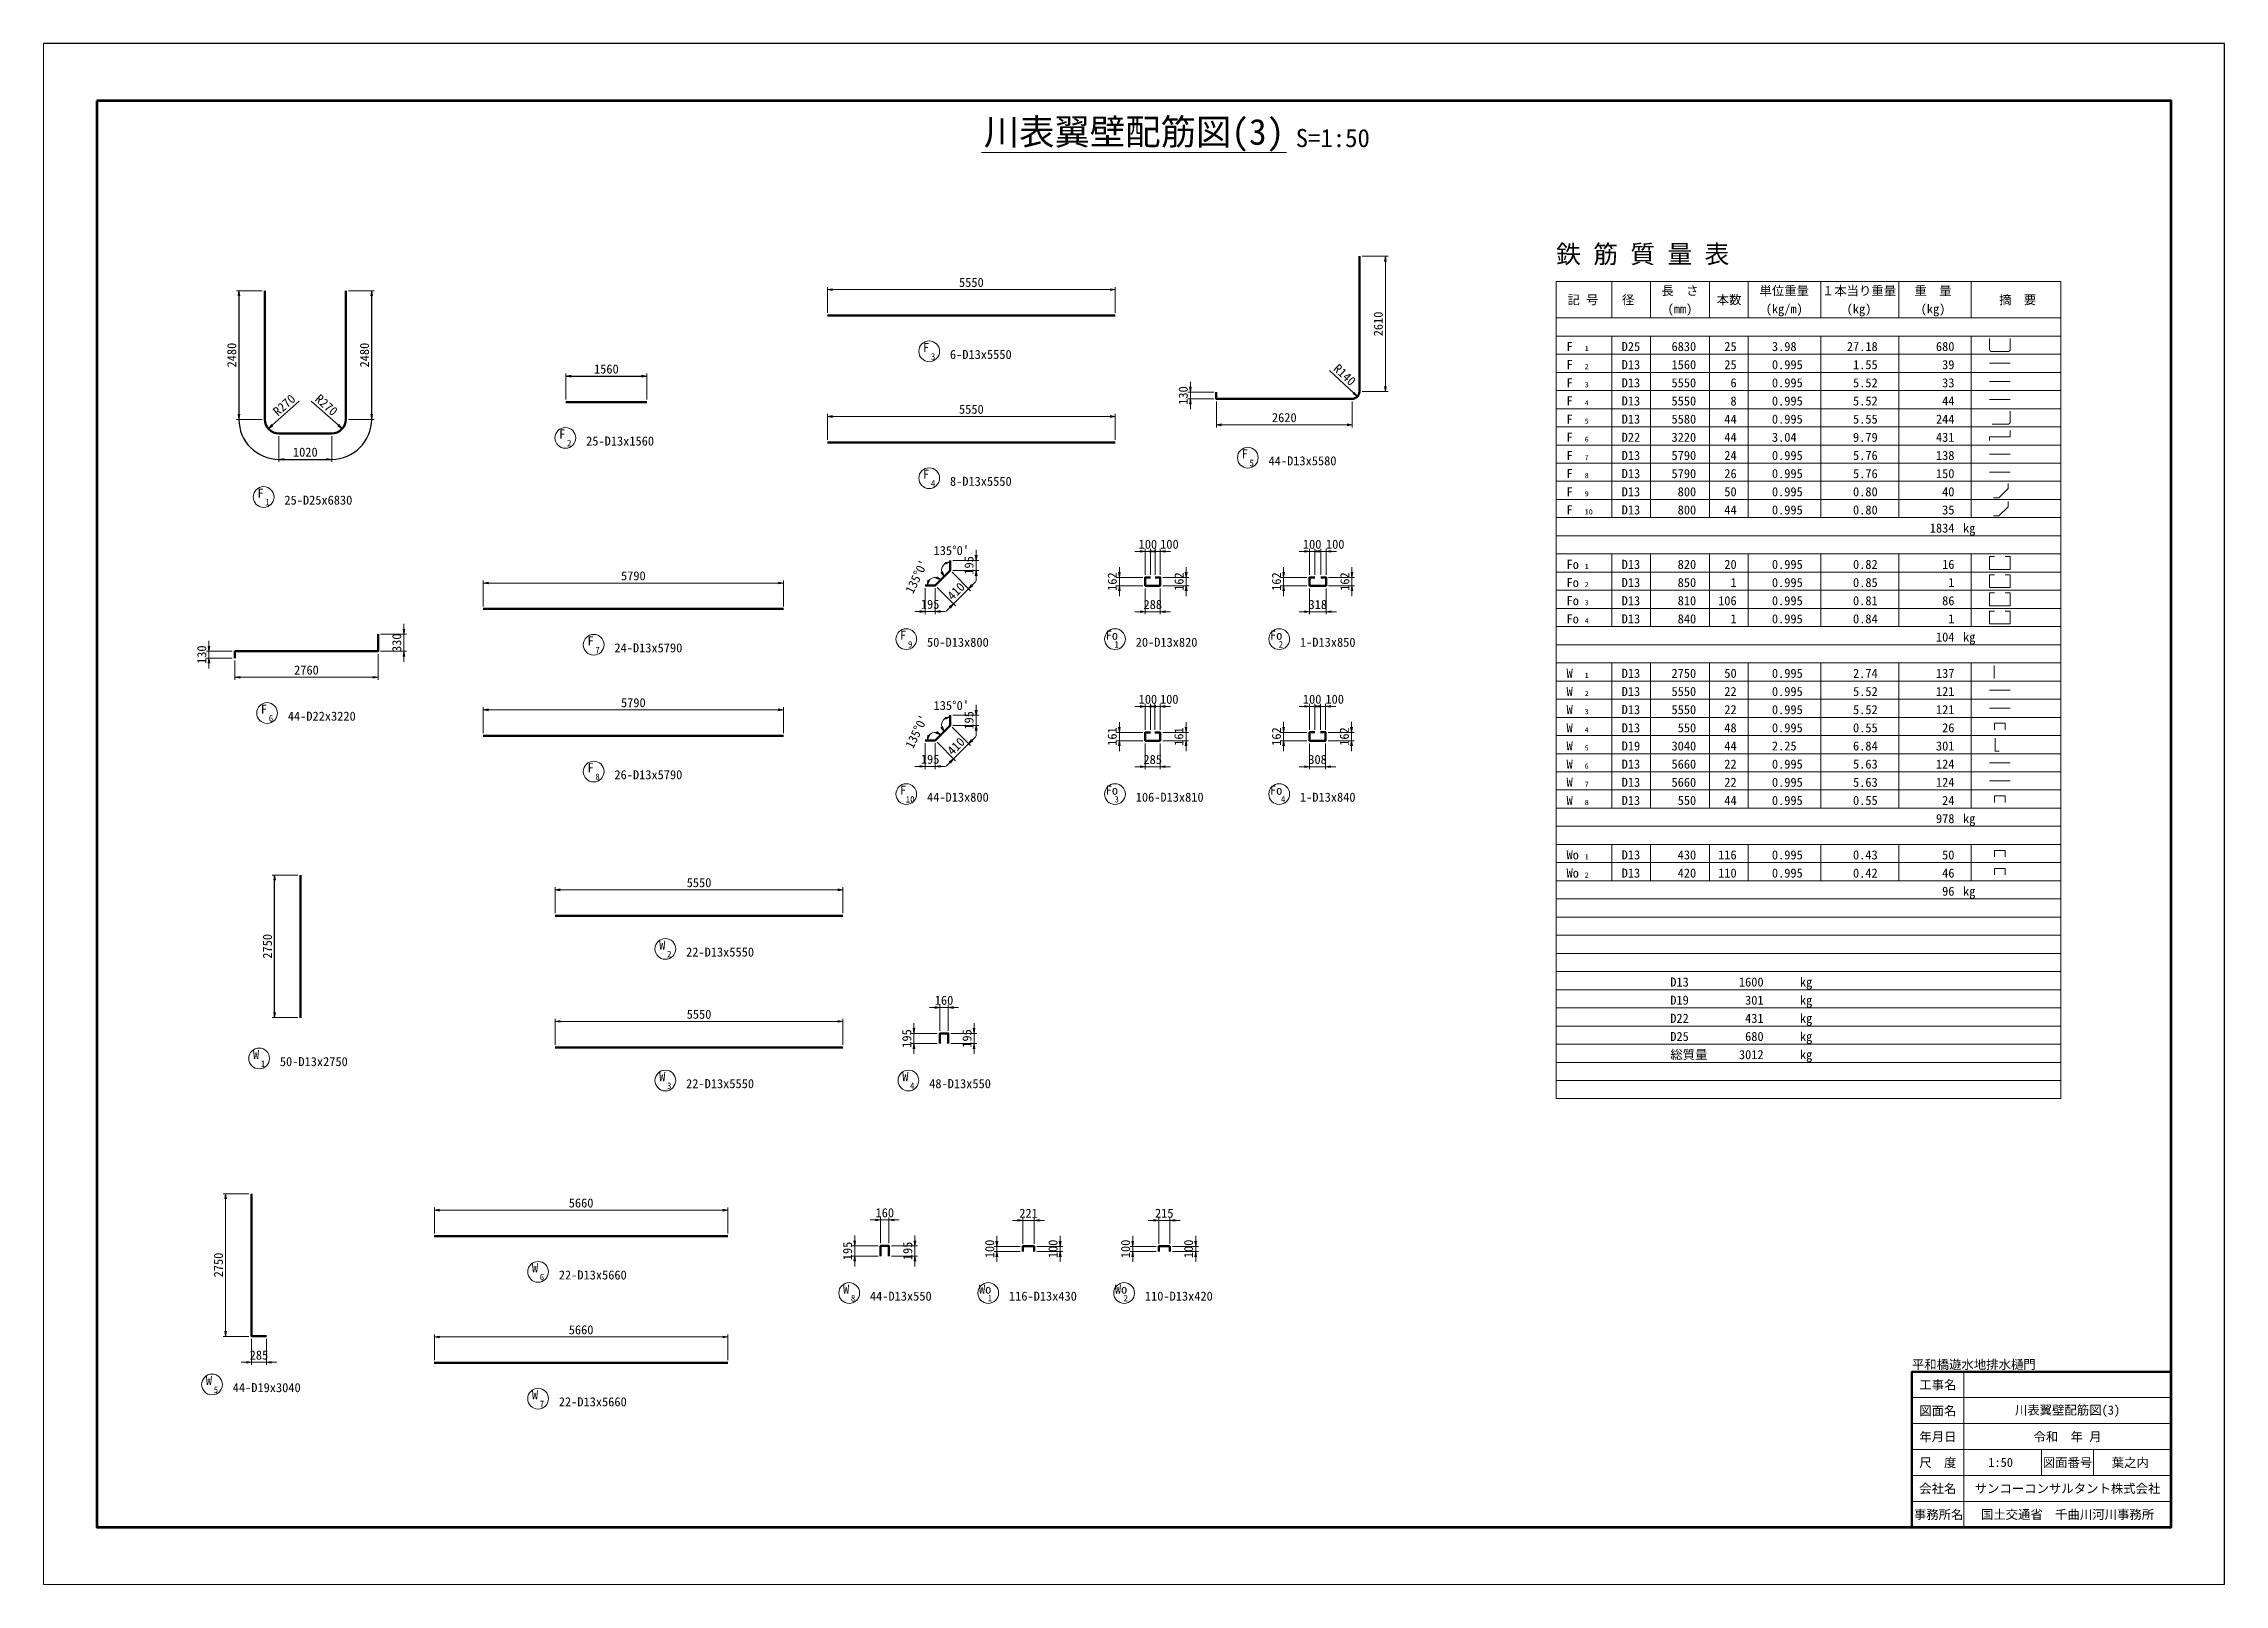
# Paper-space layout '川表翼壁配筋図(3)' of a CAD drawing. Header units: millimetres. Extents: x 389 to 809, y -515 to -218.
# The model-space entities are those that its viewports show. They can reach past a viewport. Long polylines and large blocks are cut down to what shows.
import ezdxf
from ezdxf.enums import TextEntityAlignment as Align

# ---------------------------------------------------------------- set-up
doc = ezdxf.new("R2010")
doc.units = ezdxf.units.MM
doc.header["$LTSCALE"] = 50
doc.header["$PDSIZE"] = 300
doc.layers.get('Defpoints').update_dxf_attribs({"color": 191})
for name, color, linetype, lineweight in [('D-STR', 1, 'Continuous', 50), ('D-STR-DIM', 7, 'Continuous', 13), ('D-STR-TXT', 7, 'Continuous', 13), ('D-TTL', 2, 'Continuous', 140), ('D-TTL-FRAM', 2, 'Continuous', 50), ('D-TTL-LINE', 7, 'Continuous', 13), ('D-TTL-TXT', 7, 'Continuous', 13)]:
    doc.layers.add(name, color=color, linetype=linetype, lineweight=lineweight)
doc.styles.add('MS ゴシック', font='MS Gothic.ttf')
doc.styles.add('YOKO_GOTHIC', font='MS Gothic.ttf')
doc.styles.add('ＭＳゴシック', font='MS Gothic.ttf')
doc.dimstyles.new('S50', dxfattribs={"dimscale": 50, "dimtxt": 3.5, "dimasz": 2, "dimexe": 1, "dimexo": 1, "dimgap": 1, "dimtad": 1, "dimdec": 0, "dimzin": 1, "dimdsep": 46, "dimtxsty": 'YOKO_GOTHIC', "dimblk": 'OPEN', "dimcen": 0, "dimclrd": 256, "dimclre": 256, "dimclrt": 256, "dimaunit": 1, "dimadec": 3, "dimazin": 0, "dimtfac": 1, "dimtdec": 0, "dimtix": 1, "dimtmove": 2, "dimatfit": 3, "dimldrblk": 'OPEN', "dimfxl": 1, "dimlwd": -1, "dimlwe": -1, "dimarcsym": 0})

psp = doc.layouts.new('川表翼壁配筋図(3)')

msp = doc.modelspace()

# ---------------------------------------------------------------- texts
at = {"layer": 'D-STR-TXT', "style": 'ＭＳゴシック'}
for s, height, p in [('鉄 筋 質 量 表 ', 350, (335388.3, -37605.1)), ('6-D13x5550', 175, (323699.7, -39399.4)), ('8-D13x5550', 175, (323699.7, -41844.6)), ('44-D13x5580', 175, (329843.9, -41449.6)), ('24-D13x5790', 175, (317230.2, -45055.5)), ('20-D13x820', 175, (327281.9, -44947)), ('1-D13x850', 175, (330449.1, -44947)), ('44-D22x3220', 175, (310932.7, -46371.9)), ('26-D13x5790', 175, (317230.2, -47500.7)), ('44-D13x800', 175, (323257.8, -47933.9)), ('106-D13x810', 175, (327281.9, -47933.9)), ('1-D13x840', 175, (330449.1, -47933.9)), ('22-D13x5550', 175, (318612.4, -50919.1)), ('22-D13x5550', 175, (318612.4, -53455.6)), ('48-D13x550 ', 175, (323299.3, -53455.6)), ('22-D13x5660', 175, (316158.1, -57143.7)), ('44-D13x550 ', 175, (322157.1, -57551.7)), ('110-D13x420', 175, (327458.7, -57551.7)), ('44-D19x3040', 175, (309871, -59315)), ('22-D13x5660', 175, (316158.1, -59588.9))]:
    msp.add_text(s, height=height, dxfattribs=at).set_placement(p, align=Align.BOTTOM_LEFT)
for s, height, p in [('記 号 ', 175, (335965.4, -38205.1)), ('径 ', 175, (336836, -38205.1)), ('長  さ ', 175, (337836, -38030.1)), ('本数 ', 175, (338781.8, -38205.1)), ('単位重量 ', 175, (339846.7, -38030.1)), ('１本当り重量 ', 175, (341288, -38030.1)), ('重\u3000量 ', 175, (342715.6, -38030.1)), ('摘\u3000要 ', 175, (344347.8, -38205.1)), ('(mm) ', 175, (337836, -38380.1)), ('(kg/m) ', 175, (339846.7, -38380.1)), ('(kg) ', 175, (341288, -38380.1)), ('(kg) ', 175, (342715.6, -38380.1)), ('F ', 175, (323299.7, -39124.4)), ('3', 125, (323374.7, -39299.4)), ('F ', 175, (329443.9, -41174.6)), ('F ', 175, (323299.7, -41569.6)), ('5', 125, (329518.9, -41349.6)), ('4', 125, (323374.7, -41744.6)), ('F ', 175, (316830.2, -44780.5)), ('7', 125, (316905.2, -44955.5)), ('Fo ', 175, (326881.9, -44672)), ('1 ', 125, (326956.9, -44847)), ('Fo ', 175, (330049.1, -44672)), ('2 ', 125, (330124.1, -44847)), ('F ', 175, (310532.7, -46096.9)), ('6', 125, (310607.7, -46271.9)), ('F ', 175, (316830.2, -47225.7)), ('8', 125, (316905.2, -47400.7)), ('F ', 175, (322857.8, -47658.9)), ('10', 125, (322932.8, -47833.9)), ('Fo ', 175, (326881.9, -47658.9)), ('3 ', 125, (326956.9, -47833.9)), ('Fo ', 175, (330049.1, -47658.9)), ('4', 125, (330124.1, -47833.9)), ('W ', 175, (318212.4, -50644.1)), ('2', 125, (318287.4, -50819.1)), ('W ', 175, (318212.4, -53180.6)), ('3', 125, (318287.4, -53355.6)), ('W ', 175, (322899.3, -53180.6)), ('4', 125, (322974.3, -53355.6)), ('W ', 175, (315758.1, -56868.7)), ('6', 125, (315833.1, -57043.7)), ('W ', 175, (321757.1, -57276.7)), ('8', 125, (321832.1, -57451.7)), ('Wo ', 175, (327058.7, -57276.7)), ('2 ', 125, (327133.7, -57451.7)), ('W ', 175, (309471, -59040)), ('5', 125, (309546, -59215)), ('W ', 175, (315758.1, -59313.9)), ('7', 125, (315833.1, -59488.9))]:
    msp.add_text(s, height=height, dxfattribs=at).set_placement(p, align=Align.MIDDLE_CENTER)
at = {"layer": 'D-STR-TXT'}
for s, height, style, p in [('F ', 175, 'YOKO_GOTHIC', (335589.4, -39193.6)), ('1 ', 100, 'YOKO_GOTHIC', (335939.4, -39193.6)), ('3.98 ', 175, 'MS ゴシック', (339549.4, -39193.6)), ('F ', 175, 'YOKO_GOTHIC', (335589.2, -39543.6)), ('2', 100, 'YOKO_GOTHIC', (335939.2, -39543.6)), ('0.995', 175, 'MS ゴシック', (339549.4, -39543.6)), ('F ', 175, 'YOKO_GOTHIC', (335589.2, -39893.6)), ('3', 100, 'YOKO_GOTHIC', (335939.2, -39893.6)), ('0.995', 175, 'MS ゴシック', (339549.4, -39893.6)), ('F ', 175, 'YOKO_GOTHIC', (335589.2, -40243.6)), ('4', 100, 'YOKO_GOTHIC', (335939.2, -40243.6)), ('0.995', 175, 'MS ゴシック', (339549.4, -40243.6)), ('F ', 175, 'YOKO_GOTHIC', (335589.2, -40593.6)), ('F ', 175, 'YOKO_GOTHIC', (335589.2, -40943.6)), ('5', 100, 'YOKO_GOTHIC', (335939.2, -40593.6)), ('3.04 ', 175, 'MS ゴシック', (339549.4, -40943.6)), ('0.995', 175, 'MS ゴシック', (339549.4, -40593.6)), ('F ', 175, 'YOKO_GOTHIC', (335589.2, -41293.6)), ('6', 100, 'YOKO_GOTHIC', (335939.2, -40943.6)), ('7', 100, 'YOKO_GOTHIC', (335939.2, -41293.6)), ('0.995', 175, 'MS ゴシック', (339549.4, -41293.6)), ('F ', 175, 'YOKO_GOTHIC', (335589.2, -41643.6)), ('8', 100, 'YOKO_GOTHIC', (335939.2, -41643.6)), ('0.995', 175, 'MS ゴシック', (339549.4, -41643.6)), ('F ', 175, 'YOKO_GOTHIC', (335589.2, -41993.6)), ('9', 100, 'YOKO_GOTHIC', (335939.2, -41993.6)), ('0.995', 175, 'MS ゴシック', (339549.4, -41993.6)), ('F ', 175, 'YOKO_GOTHIC', (335589.2, -42343.6)), ('10', 100, 'YOKO_GOTHIC', (335939.2, -42343.6)), ('0.995', 175, 'MS ゴシック', (339549.4, -42343.6)), ('Fo', 175, 'YOKO_GOTHIC', (335589.4, -43393.6)), ('1 ', 100, 'YOKO_GOTHIC', (335939.4, -43393.6)), ('0.995', 175, 'MS ゴシック', (339549.4, -43393.6)), ('Fo', 175, 'YOKO_GOTHIC', (335589.4, -43743.6)), ('2 ', 100, 'YOKO_GOTHIC', (335939.4, -43743.6)), ('0.995', 175, 'MS ゴシック', (339549.4, -43743.6)), ('Fo', 175, 'YOKO_GOTHIC', (335589.4, -44093.6)), ('3 ', 100, 'YOKO_GOTHIC', (335939.4, -44093.6)), ('0.995', 175, 'MS ゴシック', (339549.4, -44093.6)), ('Fo', 175, 'YOKO_GOTHIC', (335589.4, -44443.6)), ('4', 100, 'YOKO_GOTHIC', (335939.4, -44443.6)), ('0.995', 175, 'MS ゴシック', (339549.4, -44443.6)), ('W ', 175, 'YOKO_GOTHIC', (335589.4, -45493.6)), ('1', 100, 'YOKO_GOTHIC', (335939.4, -45493.6)), ('0.995', 175, 'MS ゴシック', (339549.4, -45493.6)), ('W ', 175, 'YOKO_GOTHIC', (335589.4, -45843.6)), ('2', 100, 'YOKO_GOTHIC', (335939.4, -45843.6)), ('0.995', 175, 'MS ゴシック', (339549.4, -45843.6)), ('W ', 175, 'YOKO_GOTHIC', (335589.4, -46193.6)), ('3', 100, 'YOKO_GOTHIC', (335939.4, -46193.6)), ('0.995', 175, 'MS ゴシック', (339549.4, -46193.6)), ('W ', 175, 'YOKO_GOTHIC', (335589.4, -46543.6)), ('4', 100, 'YOKO_GOTHIC', (335939.4, -46543.6)), ('0.995', 175, 'MS ゴシック', (339549.4, -46543.6)), ('W ', 175, 'YOKO_GOTHIC', (335589.4, -46893.6)), ('W ', 175, 'YOKO_GOTHIC', (335589.4, -47243.6)), ('5', 100, 'YOKO_GOTHIC', (335939.4, -46893.6)), ('2.25 ', 175, 'MS ゴシック', (339549.4, -46893.6)), ('0.995', 175, 'MS ゴシック', (339549.4, -47243.6)), ('W ', 175, 'YOKO_GOTHIC', (335589.4, -47593.6)), ('6', 100, 'YOKO_GOTHIC', (335939.4, -47243.6)), ('7', 100, 'YOKO_GOTHIC', (335939.4, -47593.6)), ('0.995', 175, 'MS ゴシック', (339549.4, -47593.6)), ('W ', 175, 'YOKO_GOTHIC', (335589.4, -47943.6)), ('8', 100, 'YOKO_GOTHIC', (335939.4, -47943.6)), ('0.995', 175, 'MS ゴシック', (339549.4, -47943.6)), ('Wo', 175, 'YOKO_GOTHIC', (335589.4, -48993.6)), ('Wo', 175, 'YOKO_GOTHIC', (335589.4, -49343.6)), ('1 ', 100, 'YOKO_GOTHIC', (335939.4, -48993.6)), ('0.995', 175, 'MS ゴシック', (339549.4, -48993.6)), ('0.995', 175, 'MS ゴシック', (339549.4, -49343.6)), ('2 ', 100, 'YOKO_GOTHIC', (335939.4, -49343.6)), ('D13', 175, 'MS ゴシック', (337589.4, -51443.6)), ('kg', 175, 'MS ゴシック', (340089.4, -51443.6)), ('D19', 175, 'MS ゴシック', (337589.4, -51793.6)), ('kg', 175, 'MS ゴシック', (340089.4, -51793.6)), ('D22', 175, 'MS ゴシック', (337589.4, -52143.6)), ('kg', 175, 'MS ゴシック', (340089.4, -52143.6)), ('D25', 175, 'MS ゴシック', (337589.4, -52493.6)), ('kg', 175, 'MS ゴシック', (340089.4, -52493.6)), ('総質量', 175, 'MS ゴシック', (337589.4, -52843.6)), ('kg', 175, 'MS ゴシック', (340089.4, -52843.6))]:
    msp.add_text(s, height=height, dxfattribs=dict(at, style=style)).set_placement(p)
for s, style, p in [('D25', 'MS ゴシック', (337009.4, -39193.6)), ('6830', 'MS ゴシック', (338089.4, -39193.6)), ('25', 'MS ゴシック', (338869.4, -39193.6)), ('27.18', 'MS ゴシック', (341589.4, -39193.6)), ('680', 'MS ゴシック', (343069.4, -39193.6)), ('D13', 'MS ゴシック', (337009.4, -39543.6)), ('1560', 'MS ゴシック', (338089.4, -39543.6)), ('25', 'MS ゴシック', (338869.4, -39543.6)), ('1.55', 'MS ゴシック', (341589.4, -39543.6)), ('39', 'MS ゴシック', (343069.4, -39543.6)), ('D13', 'MS ゴシック', (337009.4, -39893.6)), ('5550', 'MS ゴシック', (338089.4, -39893.6)), ('6', 'MS ゴシック', (338869.4, -39893.6)), ('5.52', 'MS ゴシック', (341589.4, -39893.6)), ('33', 'MS ゴシック', (343069.4, -39893.6)), ('D13', 'MS ゴシック', (337009.4, -40243.6)), ('5550', 'MS ゴシック', (338089.4, -40243.6)), ('8', 'MS ゴシック', (338869.4, -40243.6)), ('5.52', 'MS ゴシック', (341589.4, -40243.6)), ('44', 'MS ゴシック', (343069.4, -40243.6)), ('D13', 'MS ゴシック', (337009.4, -40593.6)), ('D22', 'MS ゴシック', (337009.4, -40943.6)), ('3220', 'MS ゴシック', (338089.4, -40943.6)), ('5580', 'MS ゴシック', (338089.4, -40593.6)), ('44', 'MS ゴシック', (338869.4, -40593.6)), ('44', 'MS ゴシック', (338869.4, -40943.6)), ('5.55', 'MS ゴシック', (341589.4, -40593.6)), ('9.79', 'MS ゴシック', (341589.4, -40943.6)), ('431', 'MS ゴシック', (343069.4, -40943.6)), ('244', 'MS ゴシック', (343069.4, -40593.6)), ('D13', 'MS ゴシック', (337009.4, -41293.6)), ('5790', 'MS ゴシック', (338089.4, -41293.6)), ('24', 'MS ゴシック', (338869.4, -41293.6)), ('5.76', 'MS ゴシック', (341589.4, -41293.6)), ('138', 'MS ゴシック', (343069.4, -41293.6)), ('D13', 'MS ゴシック', (337009.4, -41643.6)), ('5790', 'MS ゴシック', (338089.4, -41643.6)), ('26', 'MS ゴシック', (338869.4, -41643.6)), ('5.76', 'MS ゴシック', (341589.4, -41643.6)), ('150', 'MS ゴシック', (343069.4, -41643.6)), ('D13', 'MS ゴシック', (337009.4, -41993.6)), ('800', 'MS ゴシック', (338089.4, -41993.6)), ('50', 'MS ゴシック', (338869.4, -41993.6)), ('0.80', 'MS ゴシック', (341589.4, -41993.6)), ('40', 'MS ゴシック', (343069.4, -41993.6)), ('D13', 'MS ゴシック', (337009.4, -42343.6)), ('800', 'MS ゴシック', (338089.4, -42343.6)), ('44', 'MS ゴシック', (338869.4, -42343.6)), ('0.80', 'MS ゴシック', (341589.4, -42343.6)), ('35', 'MS ゴシック', (343069.4, -42343.6)), ('1834', 'MS ゴシック', (343069.4, -42693.6)), ('kg', 'YOKO_GOTHIC', (343472.8, -42693.6)), ('D13', 'MS ゴシック', (337009.4, -43393.6)), ('820', 'MS ゴシック', (338089.4, -43393.6)), ('20', 'MS ゴシック', (338869.4, -43393.6)), ('0.82', 'MS ゴシック', (341589.4, -43393.6)), ('16', 'MS ゴシック', (343069.4, -43393.6)), ('D13', 'MS ゴシック', (337009.4, -43743.6)), ('850', 'MS ゴシック', (338089.4, -43743.6)), ('1', 'MS ゴシック', (338869.4, -43743.6)), ('0.85', 'MS ゴシック', (341589.4, -43743.6)), ('1', 'MS ゴシック', (343069.4, -43743.6)), ('D13', 'MS ゴシック', (337009.4, -44093.6)), ('810', 'MS ゴシック', (338089.4, -44093.6)), ('106', 'MS ゴシック', (338869.4, -44093.6)), ('0.81', 'MS ゴシック', (341589.4, -44093.6)), ('86', 'MS ゴシック', (343069.4, -44093.6)), ('D13', 'MS ゴシック', (337009.4, -44443.6)), ('840', 'MS ゴシック', (338089.4, -44443.6)), ('1', 'MS ゴシック', (338869.4, -44443.6)), ('0.84', 'MS ゴシック', (341589.4, -44443.6)), ('1', 'MS ゴシック', (343069.4, -44443.6)), ('104', 'YOKO_GOTHIC', (343069.4, -44793.6)), ('kg', 'YOKO_GOTHIC', (343472.8, -44793.6)), ('D13', 'MS ゴシック', (337009.4, -45493.6)), ('2750', 'MS ゴシック', (338089.4, -45493.6)), ('50', 'MS ゴシック', (338869.4, -45493.6)), ('2.74', 'MS ゴシック', (341589.4, -45493.6)), ('137', 'MS ゴシック', (343069.4, -45493.6)), ('D13', 'MS ゴシック', (337009.4, -45843.6)), ('5550', 'MS ゴシック', (338089.4, -45843.6)), ('22', 'MS ゴシック', (338869.4, -45843.6)), ('5.52', 'MS ゴシック', (341589.4, -45843.6)), ('121', 'MS ゴシック', (343069.4, -45843.6)), ('D13', 'MS ゴシック', (337009.4, -46193.6)), ('5550', 'MS ゴシック', (338089.4, -46193.6)), ('22', 'MS ゴシック', (338869.4, -46193.6)), ('5.52', 'MS ゴシック', (341589.4, -46193.6)), ('121', 'MS ゴシック', (343069.4, -46193.6)), ('D13', 'MS ゴシック', (337009.4, -46543.6)), ('550', 'MS ゴシック', (338089.4, -46543.6)), ('48', 'MS ゴシック', (338869.4, -46543.6)), ('0.55', 'MS ゴシック', (341589.4, -46543.6)), ('26', 'MS ゴシック', (343069.4, -46543.6)), ('D19', 'MS ゴシック', (337009.4, -46893.6)), ('D13', 'MS ゴシック', (337009.4, -47243.6)), ('3040', 'MS ゴシック', (338089.4, -46893.6)), ('5660', 'MS ゴシック', (338089.4, -47243.6)), ('44', 'MS ゴシック', (338869.4, -46893.6)), ('22', 'MS ゴシック', (338869.4, -47243.6)), ('5.63', 'MS ゴシック', (341589.4, -47243.6)), ('6.84', 'MS ゴシック', (341589.4, -46893.6)), ('301', 'MS ゴシック', (343069.4, -46893.6)), ('124', 'MS ゴシック', (343069.4, -47243.6)), ('D13', 'MS ゴシック', (337009.4, -47593.6)), ('5660', 'MS ゴシック', (338089.4, -47593.6)), ('22', 'MS ゴシック', (338869.4, -47593.6)), ('5.63', 'MS ゴシック', (341589.4, -47593.6)), ('124', 'MS ゴシック', (343069.4, -47593.6)), ('D13', 'MS ゴシック', (337009.4, -47943.6)), ('550', 'MS ゴシック', (338089.4, -47943.6)), ('44', 'MS ゴシック', (338869.4, -47943.6)), ('0.55', 'MS ゴシック', (341589.4, -47943.6)), ('24', 'MS ゴシック', (343069.4, -47943.6)), ('978', 'YOKO_GOTHIC', (343069.4, -48293.6)), ('kg', 'YOKO_GOTHIC', (343472.8, -48293.6)), ('D13', 'MS ゴシック', (337009.4, -48993.6)), ('D13', 'MS ゴシック', (337009.4, -49343.6)), ('430', 'MS ゴシック', (338089.4, -48993.6)), ('420', 'MS ゴシック', (338089.4, -49343.6)), ('116', 'MS ゴシック', (338869.4, -48993.6)), ('110', 'MS ゴシック', (338869.4, -49343.6)), ('0.43', 'MS ゴシック', (341589.4, -48993.6)), ('0.42', 'MS ゴシック', (341589.4, -49343.6)), ('46', 'MS ゴシック', (343069.4, -49343.6)), ('50', 'MS ゴシック', (343069.4, -48993.6)), ('96', 'YOKO_GOTHIC', (343069.4, -49693.6)), ('kg', 'YOKO_GOTHIC', (343472.8, -49693.6)), ('1600', 'MS ゴシック', (339389.4, -51443.6)), ('301', 'MS ゴシック', (339389.4, -51793.6)), ('431', 'MS ゴシック', (339389.4, -52143.6)), ('680', 'MS ゴシック', (339389.4, -52493.6)), ('3012', 'MS ゴシック', (339389.4, -52843.6))]:
    msp.add_text(s, height=175, dxfattribs=dict(at, style=style)).set_placement(p, align=Align.RIGHT)
at = {"layer": 'D-STR-TXT', "color": 4, "style": 'ＭＳゴシック'}
for s, height, p in [('F ', 175, (316284.5, -40793.6)), ('2', 125, (316359.5, -40968.6)), ('F ', 175, (310466.9, -41932.5)), ('1', 125, (310541.9, -42107.5)), ('F ', 175, (322857.8, -44672)), ('9', 125, (322932.8, -44847)), ('W ', 175, (310379.6, -52755.3)), ('1', 125, (310454.6, -52930.3)), ('Wo ', 175, (324438.2, -57276.7)), ('1 ', 125, (324513.2, -57451.7))]:
    msp.add_text(s, height=height, dxfattribs=at).set_placement(p, align=Align.MIDDLE_CENTER)
for s, p in [('25-D13x1560', (316684.5, -41068.6)), ('25-D25x6830', (310866.9, -42207.5)), ('50-D13x800', (323257.8, -44947)), ('50-D13x2750', (310779.6, -53030.3)), ('116-D13x430', (324838.2, -57551.7))]:
    msp.add_text(s, height=175, dxfattribs=at).set_placement(p, align=Align.BOTTOM_LEFT)
at = {"layer": 'D-TTL-TXT', "style": 'MS ゴシック'}
for s, height, p in [('川表翼壁配筋図(3)', 500, (327249.2, -35367.9)), ('S=1:50', 350, (331082.5, -35367.9))]:
    msp.add_text(s, height=height, dxfattribs=at).set_placement(p, align=Align.BOTTOM_CENTER)
msp.add_text('平和橋遊水地排水樋門', height=175, dxfattribs=at).set_placement((342249.2, -58867.9), align=Align.BOTTOM_LEFT)
for s, p in [('工事名', (342749.2, -59117.9)), ('図面名', (342749.2, -59617.9)), ('川表翼壁配筋図(3)', (345249.2, -59617.9)), ('年月日', (342749.2, -60117.9)), ('令和  年 月', (345249.2, -60117.9)), ('尺\u3000度', (342749.2, -60617.9)), ('1:50', (343959.1, -60617.9)), ('図面番号', (345249.2, -60617.9)), ('葉之内', (346459.1, -60617.9)), ('会社名', (342749.2, -61117.9)), ('サンコーコンサルタント株式会社', (345249.2, -61117.9)), ('事務所名', (342765.3, -61617.9)), ('国土交通省\u3000千曲川河川事務所', (345249.2, -61617.9))]:
    msp.add_text(s, height=175, dxfattribs=at).set_placement(p, align=Align.MIDDLE)

# ---------------------------------------------------------------- blocks, each defined once
blk = doc.blocks.new('_Open')
at = {"color": 0, "linetype": 'ByBlock', "lineweight": -2}
for p, q in [((-1, 0.17), (0, 0)), ((-1, -0.17), (0, 0)), ((0, 0), (-1, 0))]:
    blk.add_line(p, q, dxfattribs=at)
blk = doc.blocks.new('*D1673')
at = {"layer": 'D-STR-DIM', "transparency": 16777216}
for p, q in [((316295, -40129), (316295, -39629)), ((316395, -39679), (317755, -39679)), ((317855, -40129), (317855, -39629))]:
    blk.add_line(p, q, dxfattribs=at)
at = {"layer": 'Defpoints', "color": 0, "transparency": 16777216}
for p in [(317855, -39679), (316295, -40179), (317855, -40179)]:
    blk.add_point(p, dxfattribs=at)
at = {"layer": 'D-STR-DIM', "transparency": 16777216, "xscale": 100, "yscale": 100, "zscale": 100, "rotation": 180}
blk.add_blockref('_Open', (316295, -39679), dxfattribs=at)
at = {"layer": 'D-STR-DIM', "transparency": 16777216, "xscale": 100, "yscale": 100, "zscale": 100}
blk.add_blockref('_Open', (317855, -39679), dxfattribs=at)
at = {"layer": 'D-STR-DIM', "transparency": 16777216, "insert": (317075, -39541), "char_height": 175, "attachment_point": 5, "style": 'YOKO_GOTHIC'}
blk.add_mtext('1560', dxfattribs=at)
blk = doc.blocks.new('*D1674')
at = {"layer": 'D-STR-DIM', "transparency": 16777216}
for p, q in [((321338, -38460), (321338, -37960)), ((321438, -38010), (326788, -38010)), ((326888, -38460), (326888, -37960))]:
    blk.add_line(p, q, dxfattribs=at)
at = {"layer": 'Defpoints', "color": 0, "transparency": 16777216}
for p in [(326888, -38010), (321338, -38510), (326888, -38510)]:
    blk.add_point(p, dxfattribs=at)
at = {"layer": 'D-STR-DIM', "transparency": 16777216, "xscale": 100, "yscale": 100, "zscale": 100, "rotation": 180}
blk.add_blockref('_Open', (321338, -38010), dxfattribs=at)
at = {"layer": 'D-STR-DIM', "transparency": 16777216, "xscale": 100, "yscale": 100, "zscale": 100}
blk.add_blockref('_Open', (326888, -38010), dxfattribs=at)
at = {"layer": 'D-STR-DIM', "transparency": 16777216, "insert": (324113, -37872), "char_height": 175, "attachment_point": 5, "style": 'YOKO_GOTHIC'}
blk.add_mtext('5550', dxfattribs=at)
blk = doc.blocks.new('*D1675')
at = {"layer": 'D-STR-DIM', "transparency": 16777216}
for p, q in [((321338, -40905), (321338, -40405)), ((321438, -40455), (326788, -40455)), ((326888, -40905), (326888, -40405))]:
    blk.add_line(p, q, dxfattribs=at)
at = {"layer": 'Defpoints', "color": 0, "transparency": 16777216}
for p in [(326888, -40455), (321338, -40955), (326888, -40955)]:
    blk.add_point(p, dxfattribs=at)
at = {"layer": 'D-STR-DIM', "transparency": 16777216, "xscale": 100, "yscale": 100, "zscale": 100, "rotation": 180}
blk.add_blockref('_Open', (321338, -40455), dxfattribs=at)
at = {"layer": 'D-STR-DIM', "transparency": 16777216, "xscale": 100, "yscale": 100, "zscale": 100}
blk.add_blockref('_Open', (326888, -40455), dxfattribs=at)
at = {"layer": 'D-STR-DIM', "transparency": 16777216, "insert": (324113, -40317), "char_height": 175, "attachment_point": 5, "style": 'YOKO_GOTHIC'}
blk.add_mtext('5550', dxfattribs=at)
blk = doc.blocks.new('*D1676')
at = {"layer": 'D-STR-DIM', "transparency": 16777216}
for p, q in [((331647, -37366), (332147, -37366)), ((332097, -37466), (332097, -39876)), ((331647, -39976), (332147, -39976))]:
    blk.add_line(p, q, dxfattribs=at)
at = {"layer": 'Defpoints', "color": 0, "transparency": 16777216}
for p in [(331597, -37366), (331597, -39976), (332097, -39976)]:
    blk.add_point(p, dxfattribs=at)
at = {"layer": 'D-STR-DIM', "transparency": 16777216, "xscale": 100, "yscale": 100, "zscale": 100}
for p, rotation in [((332097, -37366), 90), ((332097, -39976), 270)]:
    blk.add_blockref('_Open', p, dxfattribs=dict(at, rotation=rotation))
at = {"layer": 'D-STR-DIM', "transparency": 16777216, "insert": (331959, -38671), "char_height": 175, "attachment_point": 5, "rotation": 90, "style": 'YOKO_GOTHIC'}
blk.add_mtext('2610', dxfattribs=at)
blk = doc.blocks.new('*D1677')
at = {"layer": 'D-STR-DIM', "transparency": 16777216}
for p, q in [((328837, -40166), (328837, -40666)), ((331457, -40166), (331457, -40666)), ((328937, -40616), (331357, -40616))]:
    blk.add_line(p, q, dxfattribs=at)
at = {"layer": 'Defpoints', "color": 0, "transparency": 16777216}
for p in [(328837, -40116), (331457, -40116), (331457, -40616)]:
    blk.add_point(p, dxfattribs=at)
at = {"layer": 'D-STR-DIM', "transparency": 16777216, "xscale": 100, "yscale": 100, "zscale": 100, "rotation": 180}
blk.add_blockref('_Open', (328837, -40616), dxfattribs=at)
at = {"layer": 'D-STR-DIM', "transparency": 16777216, "xscale": 100, "yscale": 100, "zscale": 100}
blk.add_blockref('_Open', (331457, -40616), dxfattribs=at)
at = {"layer": 'D-STR-DIM', "transparency": 16777216, "insert": (330147, -40478), "char_height": 175, "attachment_point": 5, "style": 'YOKO_GOTHIC'}
blk.add_mtext('2620', dxfattribs=at)
blk = doc.blocks.new('*D1654')
at = {"layer": 'D-STR-DIM', "transparency": 16777216}
for p, q in [((328337, -39886), (328337, -39786)), ((328787, -39986), (328287, -39986)), ((328787, -40116), (328287, -40116)), ((328337, -39986), (328337, -40116)), ((328337, -40216), (328337, -40316))]:
    blk.add_line(p, q, dxfattribs=at)
at = {"layer": 'Defpoints', "color": 0, "transparency": 16777216}
for p in [(328337, -40116), (328837, -39986), (328837, -40116)]:
    blk.add_point(p, dxfattribs=at)
at = {"layer": 'D-STR-DIM', "transparency": 16777216, "xscale": 100, "yscale": 100, "zscale": 100}
for p, rotation in [((328337, -39986), 270), ((328337, -40116), 90)]:
    blk.add_blockref('_Open', p, dxfattribs=dict(at, rotation=rotation))
at = {"layer": 'D-STR-DIM', "transparency": 16777216, "insert": (328199, -40051), "char_height": 175, "attachment_point": 5, "rotation": 90, "style": 'YOKO_GOTHIC'}
blk.add_mtext('130', dxfattribs=at)
blk = doc.blocks.new('*D1655')
at = {"layer": 'D-STR-DIM', "transparency": 16777216}
blk.add_line((331021, -39570), (331486, -40003), dxfattribs=at)
at = {"layer": 'Defpoints', "color": 0, "transparency": 16777216}
for p in [(331457, -39976), (331559, -40071)]:
    blk.add_point(p, dxfattribs=at)
at = {"layer": 'D-STR-DIM', "transparency": 16777216, "xscale": 100, "yscale": 100, "zscale": 100, "rotation": 317.0231751872062}
blk.add_blockref('_Open', (331559, -40071), dxfattribs=at)
at = {"layer": 'D-STR-DIM', "transparency": 16777216, "insert": (331311, -39652), "char_height": 175, "attachment_point": 5, "rotation": 317.0232, "style": 'YOKO_GOTHIC'}
blk.add_mtext('R140', dxfattribs=at)
blk = doc.blocks.new('*D1656')
at = {"layer": 'D-STR-DIM', "transparency": 16777216}
for p, q in [((309912, -45162), (309912, -45532)), ((312672, -45032), (312672, -45532)), ((312572, -45482), (310012, -45482))]:
    blk.add_line(p, q, dxfattribs=at)
at = {"layer": 'Defpoints', "color": 0, "transparency": 16777216}
for p in [(312672, -44982), (309912, -45112), (309912, -45482)]:
    blk.add_point(p, dxfattribs=at)
at = {"layer": 'D-STR-DIM', "transparency": 16777216, "xscale": 100, "yscale": 100, "zscale": 100, "rotation": 180}
blk.add_blockref('_Open', (309912, -45482), dxfattribs=at)
at = {"layer": 'D-STR-DIM', "transparency": 16777216, "xscale": 100, "yscale": 100, "zscale": 100}
blk.add_blockref('_Open', (312672, -45482), dxfattribs=at)
at = {"layer": 'D-STR-DIM', "transparency": 16777216, "insert": (311292, -45344), "char_height": 175, "attachment_point": 5, "style": 'YOKO_GOTHIC'}
blk.add_mtext('2760', dxfattribs=at)
blk = doc.blocks.new('*D1657')
at = {"layer": 'D-STR-DIM', "transparency": 16777216}
for p, q in [((313172, -44552), (313172, -44452)), ((312722, -44652), (313222, -44652)), ((312722, -44982), (313222, -44982)), ((313172, -44652), (313172, -44982)), ((313172, -45082), (313172, -45182))]:
    blk.add_line(p, q, dxfattribs=at)
at = {"layer": 'Defpoints', "color": 0, "transparency": 16777216}
for p in [(312672, -44652), (312672, -44982), (313172, -44982)]:
    blk.add_point(p, dxfattribs=at)
at = {"layer": 'D-STR-DIM', "transparency": 16777216, "xscale": 100, "yscale": 100, "zscale": 100}
for p, rotation in [((313172, -44652), 270), ((313172, -44982), 90)]:
    blk.add_blockref('_Open', p, dxfattribs=dict(at, rotation=rotation))
at = {"layer": 'D-STR-DIM', "transparency": 16777216, "insert": (313034, -44817), "char_height": 175, "attachment_point": 5, "rotation": 90, "style": 'YOKO_GOTHIC'}
blk.add_mtext('330', dxfattribs=at)
blk = doc.blocks.new('*D1658')
at = {"layer": 'D-STR-DIM', "transparency": 16777216}
for p, q in [((309862, -44982), (309362, -44982)), ((309412, -44882), (309412, -44782)), ((309412, -45112), (309412, -44982)), ((309862, -45112), (309362, -45112)), ((309412, -45212), (309412, -45312))]:
    blk.add_line(p, q, dxfattribs=at)
at = {"layer": 'Defpoints', "color": 0, "transparency": 16777216}
for p in [(309412, -44982), (309912, -44982), (309912, -45112)]:
    blk.add_point(p, dxfattribs=at)
at = {"layer": 'D-STR-DIM', "transparency": 16777216, "xscale": 100, "yscale": 100, "zscale": 100}
for p, rotation in [((309412, -44982), 270), ((309412, -45112), 90)]:
    blk.add_blockref('_Open', p, dxfattribs=dict(at, rotation=rotation))
at = {"layer": 'D-STR-DIM', "transparency": 16777216, "insert": (309274, -45047), "char_height": 175, "attachment_point": 5, "rotation": 90, "style": 'YOKO_GOTHIC'}
blk.add_mtext('130', dxfattribs=at)
blk = doc.blocks.new('*D1660')
at = {"layer": 'D-STR-DIM', "transparency": 16777216}
for p, q in [((314700, -44116), (314700, -43616)), ((314800, -43666), (320390, -43666)), ((320490, -44116), (320490, -43616))]:
    blk.add_line(p, q, dxfattribs=at)
at = {"layer": 'Defpoints', "color": 0, "transparency": 16777216}
for p in [(320490, -43666), (314700, -44166), (320490, -44166)]:
    blk.add_point(p, dxfattribs=at)
at = {"layer": 'D-STR-DIM', "transparency": 16777216, "xscale": 100, "yscale": 100, "zscale": 100, "rotation": 180}
blk.add_blockref('_Open', (314700, -43666), dxfattribs=at)
at = {"layer": 'D-STR-DIM', "transparency": 16777216, "xscale": 100, "yscale": 100, "zscale": 100}
blk.add_blockref('_Open', (320490, -43666), dxfattribs=at)
at = {"layer": 'D-STR-DIM', "transparency": 16777216, "insert": (317595, -43528), "char_height": 175, "attachment_point": 5, "style": 'YOKO_GOTHIC'}
blk.add_mtext('5790', dxfattribs=at)
blk = doc.blocks.new('*D1661')
at = {"layer": 'D-STR-DIM', "transparency": 16777216}
for p, q in [((314700, -46561), (314700, -46061)), ((314800, -46111), (320390, -46111)), ((320490, -46561), (320490, -46061))]:
    blk.add_line(p, q, dxfattribs=at)
at = {"layer": 'Defpoints', "color": 0, "transparency": 16777216}
for p in [(320490, -46111), (314700, -46611), (320490, -46611)]:
    blk.add_point(p, dxfattribs=at)
at = {"layer": 'D-STR-DIM', "transparency": 16777216, "xscale": 100, "yscale": 100, "zscale": 100, "rotation": 180}
blk.add_blockref('_Open', (314700, -46111), dxfattribs=at)
at = {"layer": 'D-STR-DIM', "transparency": 16777216, "xscale": 100, "yscale": 100, "zscale": 100}
blk.add_blockref('_Open', (320490, -46111), dxfattribs=at)
at = {"layer": 'D-STR-DIM', "transparency": 16777216, "insert": (317595, -45974), "char_height": 175, "attachment_point": 5, "style": 'YOKO_GOTHIC'}
blk.add_mtext('5790', dxfattribs=at)
blk = doc.blocks.new('*D1662')
at = {"layer": 'D-STR-DIM', "transparency": 16777216}
for p, q in [((323221, -43764), (323221, -44264)), ((323416, -43764), (323416, -44264)), ((323121, -44214), (323021, -44214)), ((323221, -44214), (323416, -44214)), ((323516, -44214), (323616, -44214))]:
    blk.add_line(p, q, dxfattribs=at)
at = {"layer": 'Defpoints', "color": 0, "transparency": 16777216}
for p in [(323221, -43714), (323416, -43714), (323416, -44214)]:
    blk.add_point(p, dxfattribs=at)
at = {"layer": 'D-STR-DIM', "transparency": 16777216, "xscale": 100, "yscale": 100, "zscale": 100}
blk.add_blockref('_Open', (323221, -44214), dxfattribs=at)
at = {"layer": 'D-STR-DIM', "transparency": 16777216, "xscale": 100, "yscale": 100, "zscale": 100, "rotation": 180}
blk.add_blockref('_Open', (323416, -44214), dxfattribs=at)
at = {"layer": 'D-STR-DIM', "transparency": 16777216, "insert": (323318, -44076), "char_height": 175, "attachment_point": 5, "style": 'YOKO_GOTHIC'}
blk.add_mtext('195', dxfattribs=at)
blk = doc.blocks.new('*D1663')
at = {"layer": 'D-STR-DIM', "transparency": 16777216}
for p, q in [((323741, -43459), (324095, -43813)), ((324130, -43707), (324201, -43636)), ((323451, -43749), (323805, -44103)), ((323699, -44138), (323628, -44209)), ((323769, -44067), (324059, -43778))]:
    blk.add_line(p, q, dxfattribs=at)
at = {"layer": 'Defpoints', "color": 0, "transparency": 16777216}
for p in [(323416, -43714), (323706, -43424), (324059, -43778)]:
    blk.add_point(p, dxfattribs=at)
at = {"layer": 'D-STR-DIM', "transparency": 16777216, "xscale": 100, "yscale": 100, "zscale": 100}
for p, rotation in [((324059, -43778), 224.9999992323774), ((323769, -44067), 44.99999923237748)]:
    blk.add_blockref('_Open', p, dxfattribs=dict(at, rotation=rotation))
at = {"layer": 'D-STR-DIM', "transparency": 16777216, "insert": (323817, -43825), "char_height": 175, "attachment_point": 5, "rotation": 45, "style": 'YOKO_GOTHIC'}
blk.add_mtext('410', dxfattribs=at)
blk = doc.blocks.new('*D1664')
at = {"layer": 'D-STR-DIM', "transparency": 16777216}
for p, q in [((323756, -43229), (324256, -43229)), ((324206, -43129), (324206, -43029)), ((324206, -43424), (324206, -43229)), ((323756, -43424), (324256, -43424)), ((324206, -43524), (324206, -43624))]:
    blk.add_line(p, q, dxfattribs=at)
at = {"layer": 'Defpoints', "color": 0, "transparency": 16777216}
for p in [(323706, -43229), (324206, -43229), (323706, -43424)]:
    blk.add_point(p, dxfattribs=at)
at = {"layer": 'D-STR-DIM', "transparency": 16777216, "xscale": 100, "yscale": 100, "zscale": 100}
for p, rotation in [((324206, -43229), 270), ((324206, -43424), 90)]:
    blk.add_blockref('_Open', p, dxfattribs=dict(at, rotation=rotation))
at = {"layer": 'D-STR-DIM', "transparency": 16777216, "insert": (324068, -43326), "char_height": 175, "attachment_point": 5, "rotation": 90, "style": 'YOKO_GOTHIC'}
blk.add_mtext('195', dxfattribs=at)
blk = doc.blocks.new('*D1633')
at = {"layer": 'D-STR-DIM', "transparency": 16777216}
for p, q in [((327467, -43769), (327467, -44269)), ((327755, -43769), (327755, -44269)), ((327367, -44219), (327267, -44219)), ((327467, -44219), (327755, -44219)), ((327855, -44219), (327955, -44219))]:
    blk.add_line(p, q, dxfattribs=at)
at = {"layer": 'Defpoints', "color": 0, "transparency": 16777216}
for p in [(327467, -43719), (327755, -43719), (327755, -44219)]:
    blk.add_point(p, dxfattribs=at)
at = {"layer": 'D-STR-DIM', "transparency": 16777216, "xscale": 100, "yscale": 100, "zscale": 100}
blk.add_blockref('_Open', (327467, -44219), dxfattribs=at)
at = {"layer": 'D-STR-DIM', "transparency": 16777216, "xscale": 100, "yscale": 100, "zscale": 100, "rotation": 180}
blk.add_blockref('_Open', (327755, -44219), dxfattribs=at)
at = {"layer": 'D-STR-DIM', "transparency": 16777216, "insert": (327611, -44081), "char_height": 175, "attachment_point": 5, "style": 'YOKO_GOTHIC'}
blk.add_mtext('288', dxfattribs=at)
blk = doc.blocks.new('*D1634')
at = {"layer": 'D-STR-DIM', "transparency": 16777216}
for p, q in [((327417, -43557), (326917, -43557)), ((327417, -43719), (326917, -43719)), ((326967, -43457), (326967, -43357)), ((326967, -43719), (326967, -43557)), ((326967, -43819), (326967, -43919))]:
    blk.add_line(p, q, dxfattribs=at)
at = {"layer": 'Defpoints', "color": 0, "transparency": 16777216}
for p in [(326967, -43557), (327467, -43557), (327467, -43719)]:
    blk.add_point(p, dxfattribs=at)
at = {"layer": 'D-STR-DIM', "transparency": 16777216, "xscale": 100, "yscale": 100, "zscale": 100}
for p, rotation in [((326967, -43557), 270), ((326967, -43719), 90)]:
    blk.add_blockref('_Open', p, dxfattribs=dict(at, rotation=rotation))
at = {"layer": 'D-STR-DIM', "transparency": 16777216, "insert": (326830, -43638), "char_height": 175, "attachment_point": 5, "rotation": 90, "style": 'YOKO_GOTHIC'}
blk.add_mtext('162', dxfattribs=at)
blk = doc.blocks.new('*D1635')
at = {"layer": 'D-STR-DIM', "transparency": 16777216}
for p, q in [((327805, -43557), (328305, -43557)), ((327805, -43719), (328305, -43719)), ((328255, -43457), (328255, -43357)), ((328255, -43719), (328255, -43557)), ((328255, -43819), (328255, -43919))]:
    blk.add_line(p, q, dxfattribs=at)
at = {"layer": 'Defpoints', "color": 0, "transparency": 16777216}
for p in [(327755, -43557), (327755, -43719), (328255, -43557)]:
    blk.add_point(p, dxfattribs=at)
at = {"layer": 'D-STR-DIM', "transparency": 16777216, "xscale": 100, "yscale": 100, "zscale": 100}
for p, rotation in [((328255, -43557), 270), ((328255, -43719), 90)]:
    blk.add_blockref('_Open', p, dxfattribs=dict(at, rotation=rotation))
at = {"layer": 'D-STR-DIM', "transparency": 16777216, "insert": (328118, -43638), "char_height": 175, "attachment_point": 5, "rotation": 90, "style": 'YOKO_GOTHIC'}
blk.add_mtext('162', dxfattribs=at)
blk = doc.blocks.new('*D1636')
at = {"layer": 'D-STR-DIM', "transparency": 16777216}
for p, q in [((327367, -43057), (327267, -43057)), ((327467, -43507), (327467, -43007)), ((327567, -43057), (327467, -43057)), ((327567, -43507), (327567, -43007)), ((327667, -43057), (327767, -43057))]:
    blk.add_line(p, q, dxfattribs=at)
at = {"layer": 'Defpoints', "color": 0, "transparency": 16777216}
for p in [(327467, -43057), (327467, -43557), (327567, -43557)]:
    blk.add_point(p, dxfattribs=at)
at = {"layer": 'D-STR-DIM', "transparency": 16777216, "xscale": 100, "yscale": 100, "zscale": 100}
blk.add_blockref('_Open', (327467, -43057), dxfattribs=at)
at = {"layer": 'D-STR-DIM', "transparency": 16777216, "xscale": 100, "yscale": 100, "zscale": 100, "rotation": 180}
blk.add_blockref('_Open', (327567, -43057), dxfattribs=at)
at = {"layer": 'D-STR-DIM', "transparency": 16777216, "insert": (327517, -42919), "char_height": 175, "attachment_point": 5, "style": 'YOKO_GOTHIC'}
blk.add_mtext('100', dxfattribs=at)
blk = doc.blocks.new('*D1637')
at = {"layer": 'D-STR-DIM', "transparency": 16777216}
for p, q in [((327555, -43057), (327455, -43057)), ((327655, -43507), (327655, -43007)), ((327755, -43057), (327655, -43057)), ((327755, -43507), (327755, -43007)), ((327855, -43057), (327955, -43057))]:
    blk.add_line(p, q, dxfattribs=at)
at = {"layer": 'Defpoints', "color": 0, "transparency": 16777216}
for p in [(327655, -43057), (327655, -43557), (327755, -43557)]:
    blk.add_point(p, dxfattribs=at)
at = {"layer": 'D-STR-DIM', "transparency": 16777216, "xscale": 100, "yscale": 100, "zscale": 100}
blk.add_blockref('_Open', (327655, -43057), dxfattribs=at)
at = {"layer": 'D-STR-DIM', "transparency": 16777216, "xscale": 100, "yscale": 100, "zscale": 100, "rotation": 180}
blk.add_blockref('_Open', (327755, -43057), dxfattribs=at)
at = {"layer": 'D-STR-DIM', "transparency": 16777216, "insert": (327932, -42919), "char_height": 175, "attachment_point": 5, "style": 'YOKO_GOTHIC'}
blk.add_mtext('100', dxfattribs=at)
blk = doc.blocks.new('*D1638')
at = {"layer": 'D-STR-DIM', "transparency": 16777216}
for p, q in [((330634, -43769), (330634, -44269)), ((330952, -43769), (330952, -44269)), ((330534, -44219), (330434, -44219)), ((330634, -44219), (330952, -44219)), ((331052, -44219), (331152, -44219))]:
    blk.add_line(p, q, dxfattribs=at)
at = {"layer": 'Defpoints', "color": 0, "transparency": 16777216}
for p in [(330634, -43719), (330952, -43719), (330952, -44219)]:
    blk.add_point(p, dxfattribs=at)
at = {"layer": 'D-STR-DIM', "transparency": 16777216, "xscale": 100, "yscale": 100, "zscale": 100}
blk.add_blockref('_Open', (330634, -44219), dxfattribs=at)
at = {"layer": 'D-STR-DIM', "transparency": 16777216, "xscale": 100, "yscale": 100, "zscale": 100, "rotation": 180}
blk.add_blockref('_Open', (330952, -44219), dxfattribs=at)
at = {"layer": 'D-STR-DIM', "transparency": 16777216, "insert": (330793, -44081), "char_height": 175, "attachment_point": 5, "style": 'YOKO_GOTHIC'}
blk.add_mtext('318', dxfattribs=at)
blk = doc.blocks.new('*D1639')
at = {"layer": 'D-STR-DIM', "transparency": 16777216}
for p, q in [((330584, -43557), (330084, -43557)), ((330584, -43719), (330084, -43719)), ((330134, -43457), (330134, -43357)), ((330134, -43719), (330134, -43557)), ((330134, -43819), (330134, -43919))]:
    blk.add_line(p, q, dxfattribs=at)
at = {"layer": 'Defpoints', "color": 0, "transparency": 16777216}
for p in [(330134, -43557), (330634, -43557), (330634, -43719)]:
    blk.add_point(p, dxfattribs=at)
at = {"layer": 'D-STR-DIM', "transparency": 16777216, "xscale": 100, "yscale": 100, "zscale": 100}
for p, rotation in [((330134, -43557), 270), ((330134, -43719), 90)]:
    blk.add_blockref('_Open', p, dxfattribs=dict(at, rotation=rotation))
at = {"layer": 'D-STR-DIM', "transparency": 16777216, "insert": (329997, -43638), "char_height": 175, "attachment_point": 5, "rotation": 90, "style": 'YOKO_GOTHIC'}
blk.add_mtext('162', dxfattribs=at)
blk = doc.blocks.new('*D1640')
at = {"layer": 'D-STR-DIM', "transparency": 16777216}
for p, q in [((331002, -43557), (331502, -43557)), ((331002, -43719), (331502, -43719)), ((331452, -43457), (331452, -43357)), ((331452, -43719), (331452, -43557)), ((331452, -43819), (331452, -43919))]:
    blk.add_line(p, q, dxfattribs=at)
at = {"layer": 'Defpoints', "color": 0, "transparency": 16777216}
for p in [(330952, -43557), (330952, -43719), (331452, -43557)]:
    blk.add_point(p, dxfattribs=at)
at = {"layer": 'D-STR-DIM', "transparency": 16777216, "xscale": 100, "yscale": 100, "zscale": 100}
for p, rotation in [((331452, -43557), 270), ((331452, -43719), 90)]:
    blk.add_blockref('_Open', p, dxfattribs=dict(at, rotation=rotation))
at = {"layer": 'D-STR-DIM', "transparency": 16777216, "insert": (331315, -43638), "char_height": 175, "attachment_point": 5, "rotation": 90, "style": 'YOKO_GOTHIC'}
blk.add_mtext('162', dxfattribs=at)
blk = doc.blocks.new('*D1641')
at = {"layer": 'D-STR-DIM', "transparency": 16777216}
for p, q in [((330534, -43057), (330434, -43057)), ((330634, -43507), (330634, -43007)), ((330734, -43057), (330634, -43057)), ((330734, -43507), (330734, -43007)), ((330834, -43057), (330934, -43057))]:
    blk.add_line(p, q, dxfattribs=at)
at = {"layer": 'Defpoints', "color": 0, "transparency": 16777216}
for p in [(330634, -43057), (330634, -43557), (330734, -43557)]:
    blk.add_point(p, dxfattribs=at)
at = {"layer": 'D-STR-DIM', "transparency": 16777216, "xscale": 100, "yscale": 100, "zscale": 100}
blk.add_blockref('_Open', (330634, -43057), dxfattribs=at)
at = {"layer": 'D-STR-DIM', "transparency": 16777216, "xscale": 100, "yscale": 100, "zscale": 100, "rotation": 180}
blk.add_blockref('_Open', (330734, -43057), dxfattribs=at)
at = {"layer": 'D-STR-DIM', "transparency": 16777216, "insert": (330684, -42919), "char_height": 175, "attachment_point": 5, "style": 'YOKO_GOTHIC'}
blk.add_mtext('100', dxfattribs=at)
blk = doc.blocks.new('*D1642')
at = {"layer": 'D-STR-DIM', "transparency": 16777216}
for p, q in [((330752, -43057), (330652, -43057)), ((330852, -43507), (330852, -43007)), ((330952, -43057), (330852, -43057)), ((330952, -43507), (330952, -43007)), ((331052, -43057), (331152, -43057))]:
    blk.add_line(p, q, dxfattribs=at)
at = {"layer": 'Defpoints', "color": 0, "transparency": 16777216}
for p in [(330852, -43057), (330852, -43557), (330952, -43557)]:
    blk.add_point(p, dxfattribs=at)
at = {"layer": 'D-STR-DIM', "transparency": 16777216, "xscale": 100, "yscale": 100, "zscale": 100}
blk.add_blockref('_Open', (330852, -43057), dxfattribs=at)
at = {"layer": 'D-STR-DIM', "transparency": 16777216, "xscale": 100, "yscale": 100, "zscale": 100, "rotation": 180}
blk.add_blockref('_Open', (330952, -43057), dxfattribs=at)
at = {"layer": 'D-STR-DIM', "transparency": 16777216, "insert": (331129, -42919), "char_height": 175, "attachment_point": 5, "style": 'YOKO_GOTHIC'}
blk.add_mtext('100', dxfattribs=at)
blk = doc.blocks.new('*D1643')
at = {"layer": 'D-STR-DIM', "transparency": 16777216}
for p, q in [((327467, -46756), (327467, -47256)), ((327752, -46756), (327752, -47256)), ((327367, -47206), (327267, -47206)), ((327467, -47206), (327752, -47206)), ((327852, -47206), (327952, -47206))]:
    blk.add_line(p, q, dxfattribs=at)
at = {"layer": 'Defpoints', "color": 0, "transparency": 16777216}
for p in [(327467, -46706), (327752, -46706), (327752, -47206)]:
    blk.add_point(p, dxfattribs=at)
at = {"layer": 'D-STR-DIM', "transparency": 16777216, "xscale": 100, "yscale": 100, "zscale": 100}
blk.add_blockref('_Open', (327467, -47206), dxfattribs=at)
at = {"layer": 'D-STR-DIM', "transparency": 16777216, "xscale": 100, "yscale": 100, "zscale": 100, "rotation": 180}
blk.add_blockref('_Open', (327752, -47206), dxfattribs=at)
at = {"layer": 'D-STR-DIM', "transparency": 16777216, "insert": (327610, -47068), "char_height": 175, "attachment_point": 5, "style": 'YOKO_GOTHIC'}
blk.add_mtext('285', dxfattribs=at)
blk = doc.blocks.new('*D1644')
at = {"layer": 'D-STR-DIM', "transparency": 16777216}
for p, q in [((327417, -46545), (326917, -46545)), ((326967, -46445), (326967, -46345)), ((326967, -46706), (326967, -46545)), ((327417, -46706), (326917, -46706)), ((326967, -46806), (326967, -46906))]:
    blk.add_line(p, q, dxfattribs=at)
at = {"layer": 'Defpoints', "color": 0, "transparency": 16777216}
for p in [(326967, -46545), (327467, -46545), (327467, -46706)]:
    blk.add_point(p, dxfattribs=at)
at = {"layer": 'D-STR-DIM', "transparency": 16777216, "xscale": 100, "yscale": 100, "zscale": 100}
for p, rotation in [((326967, -46545), 270), ((326967, -46706), 90)]:
    blk.add_blockref('_Open', p, dxfattribs=dict(at, rotation=rotation))
at = {"layer": 'D-STR-DIM', "transparency": 16777216, "insert": (326830, -46625), "char_height": 175, "attachment_point": 5, "rotation": 90, "style": 'YOKO_GOTHIC'}
blk.add_mtext('161', dxfattribs=at)
blk = doc.blocks.new('*D1645')
at = {"layer": 'D-STR-DIM', "transparency": 16777216}
for p, q in [((327802, -46545), (328302, -46545)), ((328252, -46445), (328252, -46345)), ((328252, -46706), (328252, -46545)), ((327802, -46706), (328302, -46706)), ((328252, -46806), (328252, -46906))]:
    blk.add_line(p, q, dxfattribs=at)
at = {"layer": 'Defpoints', "color": 0, "transparency": 16777216}
for p in [(327752, -46545), (328252, -46545), (327752, -46706)]:
    blk.add_point(p, dxfattribs=at)
at = {"layer": 'D-STR-DIM', "transparency": 16777216, "xscale": 100, "yscale": 100, "zscale": 100}
for p, rotation in [((328252, -46545), 270), ((328252, -46706), 90)]:
    blk.add_blockref('_Open', p, dxfattribs=dict(at, rotation=rotation))
at = {"layer": 'D-STR-DIM', "transparency": 16777216, "insert": (328115, -46625), "char_height": 175, "attachment_point": 5, "rotation": 90, "style": 'YOKO_GOTHIC'}
blk.add_mtext('161', dxfattribs=at)
blk = doc.blocks.new('*D1646')
at = {"layer": 'D-STR-DIM', "transparency": 16777216}
for p, q in [((327367, -46045), (327267, -46045)), ((327467, -46495), (327467, -45995)), ((327567, -46045), (327467, -46045)), ((327567, -46495), (327567, -45995)), ((327667, -46045), (327767, -46045))]:
    blk.add_line(p, q, dxfattribs=at)
at = {"layer": 'Defpoints', "color": 0, "transparency": 16777216}
for p in [(327467, -46045), (327467, -46545), (327567, -46545)]:
    blk.add_point(p, dxfattribs=at)
at = {"layer": 'D-STR-DIM', "transparency": 16777216, "xscale": 100, "yscale": 100, "zscale": 100}
blk.add_blockref('_Open', (327467, -46045), dxfattribs=at)
at = {"layer": 'D-STR-DIM', "transparency": 16777216, "xscale": 100, "yscale": 100, "zscale": 100, "rotation": 180}
blk.add_blockref('_Open', (327567, -46045), dxfattribs=at)
at = {"layer": 'D-STR-DIM', "transparency": 16777216, "insert": (327517, -45907), "char_height": 175, "attachment_point": 5, "style": 'YOKO_GOTHIC'}
blk.add_mtext('100', dxfattribs=at)
blk = doc.blocks.new('*D1647')
at = {"layer": 'D-STR-DIM', "transparency": 16777216}
for p, q in [((327552, -46045), (327452, -46045)), ((327652, -46495), (327652, -45995)), ((327752, -46045), (327652, -46045)), ((327752, -46495), (327752, -45995)), ((327852, -46045), (327952, -46045))]:
    blk.add_line(p, q, dxfattribs=at)
at = {"layer": 'Defpoints', "color": 0, "transparency": 16777216}
for p in [(327652, -46045), (327652, -46545), (327752, -46545)]:
    blk.add_point(p, dxfattribs=at)
at = {"layer": 'D-STR-DIM', "transparency": 16777216, "xscale": 100, "yscale": 100, "zscale": 100}
blk.add_blockref('_Open', (327652, -46045), dxfattribs=at)
at = {"layer": 'D-STR-DIM', "transparency": 16777216, "xscale": 100, "yscale": 100, "zscale": 100, "rotation": 180}
blk.add_blockref('_Open', (327752, -46045), dxfattribs=at)
at = {"layer": 'D-STR-DIM', "transparency": 16777216, "insert": (327929, -45907), "char_height": 175, "attachment_point": 5, "style": 'YOKO_GOTHIC'}
blk.add_mtext('100', dxfattribs=at)
blk = doc.blocks.new('*D1602')
at = {"layer": 'D-STR-DIM', "transparency": 16777216}
for p, q in [((312100, -38032), (312600, -38032)), ((312550, -38132), (312550, -40412)), ((312100, -40512), (312600, -40512))]:
    blk.add_line(p, q, dxfattribs=at)
at = {"layer": 'Defpoints', "color": 0, "transparency": 16777216}
for p in [(312050, -38032), (312050, -40512), (312550, -40512)]:
    blk.add_point(p, dxfattribs=at)
at = {"layer": 'D-STR-DIM', "transparency": 16777216, "xscale": 100, "yscale": 100, "zscale": 100}
for p, rotation in [((312550, -38032), 90), ((312550, -40512), 270)]:
    blk.add_blockref('_Open', p, dxfattribs=dict(at, rotation=rotation))
at = {"layer": 'D-STR-DIM', "transparency": 16777216, "insert": (312412, -39272), "char_height": 175, "attachment_point": 5, "rotation": 90, "style": 'YOKO_GOTHIC'}
blk.add_mtext('2480', dxfattribs=at)
blk = doc.blocks.new('*D1603')
at = {"layer": 'D-STR-DIM', "transparency": 16777216}
for p, q in [((310440, -38032), (309940, -38032)), ((309990, -38132), (309990, -40412)), ((310440, -40512), (309940, -40512))]:
    blk.add_line(p, q, dxfattribs=at)
at = {"layer": 'Defpoints', "color": 0, "transparency": 16777216}
for p in [(310490, -38032), (309990, -40512), (310490, -40512)]:
    blk.add_point(p, dxfattribs=at)
at = {"layer": 'D-STR-DIM', "transparency": 16777216, "xscale": 100, "yscale": 100, "zscale": 100}
for p, rotation in [((309990, -38032), 90), ((309990, -40512), 270)]:
    blk.add_blockref('_Open', p, dxfattribs=dict(at, rotation=rotation))
at = {"layer": 'D-STR-DIM', "transparency": 16777216, "insert": (309852, -39272), "char_height": 175, "attachment_point": 5, "rotation": 90, "style": 'YOKO_GOTHIC'}
blk.add_mtext('2480', dxfattribs=at)
blk = doc.blocks.new('*D1604')
at = {"layer": 'D-STR-DIM', "transparency": 16777216}
for p, q in [((310760, -40832), (310760, -41332)), ((311780, -40832), (311780, -41332)), ((310860, -41282), (311680, -41282))]:
    blk.add_line(p, q, dxfattribs=at)
at = {"layer": 'Defpoints', "color": 0, "transparency": 16777216}
for p in [(310760, -40782), (311780, -40782), (311780, -41282)]:
    blk.add_point(p, dxfattribs=at)
at = {"layer": 'D-STR-DIM', "transparency": 16777216, "xscale": 100, "yscale": 100, "zscale": 100, "rotation": 180}
blk.add_blockref('_Open', (310760, -41282), dxfattribs=at)
at = {"layer": 'D-STR-DIM', "transparency": 16777216, "xscale": 100, "yscale": 100, "zscale": 100}
blk.add_blockref('_Open', (311780, -41282), dxfattribs=at)
at = {"layer": 'D-STR-DIM', "transparency": 16777216, "insert": (311270, -41144), "char_height": 175, "attachment_point": 5, "style": 'YOKO_GOTHIC'}
blk.add_mtext('1020', dxfattribs=at)
blk = doc.blocks.new('*D1607')
at = {"layer": 'D-STR-DIM', "transparency": 16777216}
blk.add_line((311154, -40160), (310633, -40625), dxfattribs=at)
at = {"layer": 'Defpoints', "color": 0, "transparency": 16777216}
for p in [(310558, -40691), (310760, -40512)]:
    blk.add_point(p, dxfattribs=at)
at = {"layer": 'D-STR-DIM', "transparency": 16777216, "xscale": 100, "yscale": 100, "zscale": 100, "rotation": 221.6878991477891}
blk.add_blockref('_Open', (310558, -40691), dxfattribs=at)
at = {"layer": 'D-STR-DIM', "transparency": 16777216, "insert": (310863, -40235), "char_height": 175, "attachment_point": 5, "rotation": 41.6879, "style": 'YOKO_GOTHIC'}
blk.add_mtext('R270', dxfattribs=at)
blk = doc.blocks.new('*D1608')
at = {"layer": 'D-STR-DIM', "transparency": 16777216}
blk.add_line((311385, -40160), (311907, -40625), dxfattribs=at)
blk.add_arc((311780, -40512), 270, 280.6103, 328.9224, dxfattribs=at)
at = {"layer": 'Defpoints', "color": 0, "transparency": 16777216}
for p in [(311780, -40512), (311981, -40691)]:
    blk.add_point(p, dxfattribs=at)
at = {"layer": 'D-STR-DIM', "transparency": 16777216, "xscale": 100, "yscale": 100, "zscale": 100, "rotation": 318.3121008522136}
blk.add_blockref('_Open', (311981, -40691), dxfattribs=at)
at = {"layer": 'D-STR-DIM', "transparency": 16777216, "insert": (311676, -40235), "char_height": 175, "attachment_point": 5, "rotation": 318.3121, "style": 'YOKO_GOTHIC'}
blk.add_mtext('R270', dxfattribs=at)
blk = doc.blocks.new('*D1609')
at = {"layer": 'D-STR-DIM', "transparency": 16777216}
for p, q in [((311128, -49294), (310628, -49294)), ((310678, -51944), (310678, -49394)), ((311128, -52044), (310628, -52044))]:
    blk.add_line(p, q, dxfattribs=at)
at = {"layer": 'Defpoints', "color": 0, "transparency": 16777216}
for p in [(310678, -49294), (311178, -49294), (311178, -52044)]:
    blk.add_point(p, dxfattribs=at)
at = {"layer": 'D-STR-DIM', "transparency": 16777216, "xscale": 100, "yscale": 100, "zscale": 100}
for p, rotation in [((310678, -49294), 90), ((310678, -52044), 270)]:
    blk.add_blockref('_Open', p, dxfattribs=dict(at, rotation=rotation))
at = {"layer": 'D-STR-DIM', "transparency": 16777216, "insert": (310540, -50669), "char_height": 175, "attachment_point": 5, "rotation": 90, "style": 'YOKO_GOTHIC'}
blk.add_mtext('2750', dxfattribs=at)
blk = doc.blocks.new('*D1610')
at = {"layer": 'D-STR-DIM', "transparency": 16777216}
for p, q in [((316087, -50030), (316087, -49530)), ((316187, -49580), (321537, -49580)), ((321637, -50030), (321637, -49530))]:
    blk.add_line(p, q, dxfattribs=at)
at = {"layer": 'Defpoints', "color": 0, "transparency": 16777216}
for p in [(321637, -49580), (316087, -50080), (321637, -50080)]:
    blk.add_point(p, dxfattribs=at)
at = {"layer": 'D-STR-DIM', "transparency": 16777216, "xscale": 100, "yscale": 100, "zscale": 100, "rotation": 180}
blk.add_blockref('_Open', (316087, -49580), dxfattribs=at)
at = {"layer": 'D-STR-DIM', "transparency": 16777216, "xscale": 100, "yscale": 100, "zscale": 100}
blk.add_blockref('_Open', (321637, -49580), dxfattribs=at)
at = {"layer": 'D-STR-DIM', "transparency": 16777216, "insert": (318862, -49442), "char_height": 175, "attachment_point": 5, "style": 'YOKO_GOTHIC'}
blk.add_mtext('5550', dxfattribs=at)
blk = doc.blocks.new('*D1611')
at = {"layer": 'D-STR-DIM', "transparency": 16777216}
blk.add_arc((323416, -43714), 157, 82.0724, 142.9276, dxfattribs=at)
at = {"layer": 'Defpoints', "color": 0, "transparency": 16777216}
for p in [(323221, -43714), (323416, -43557), (323416, -43714), (323416, -43714), (323706, -43424)]:
    blk.add_point(p, dxfattribs=at)
at = {"layer": 'D-STR-DIM', "transparency": 16777216, "xscale": 100, "yscale": 100, "zscale": 100}
for p, rotation in [((323259, -43714), 251.4638082236926), ((323527, -43603), 333.5361910086782)]:
    blk.add_blockref('_Open', p, dxfattribs=dict(at, rotation=rotation))
at = {"layer": 'D-STR-DIM', "transparency": 16777216, "insert": (323059, -43542), "char_height": 175, "attachment_point": 5, "rotation": 64.2283, "style": 'YOKO_GOTHIC'}
blk.add_mtext("135°0'", dxfattribs=at)
blk = doc.blocks.new('*D1612')
at = {"layer": 'D-STR-DIM', "transparency": 16777216}
blk.add_arc((323706, -43424), 168, 124.713, 190.287, dxfattribs=at)
at = {"layer": 'Defpoints', "color": 0, "transparency": 16777216}
for p in [(323706, -43229), (323416, -43714), (323538, -43424), (323706, -43424), (323706, -43424)]:
    blk.add_point(p, dxfattribs=at)
at = {"layer": 'D-STR-DIM', "transparency": 16777216, "xscale": 100, "yscale": 100, "zscale": 100}
for p, rotation in [((323706, -43256), 17.35647906033914), ((323587, -43543), 297.6435201720284)]:
    blk.add_blockref('_Open', p, dxfattribs=dict(at, rotation=rotation))
at = {"layer": 'D-STR-DIM', "transparency": 16777216, "insert": (323726, -43040), "char_height": 175, "attachment_point": 5, "style": 'YOKO_GOTHIC'}
blk.add_mtext("135°0'", dxfattribs=at)
blk = doc.blocks.new('*D1613')
at = {"layer": 'D-STR-DIM', "transparency": 16777216}
for p, q in [((316087, -52566), (316087, -52066)), ((316187, -52116), (321537, -52116)), ((321637, -52566), (321637, -52066))]:
    blk.add_line(p, q, dxfattribs=at)
at = {"layer": 'Defpoints', "color": 0, "transparency": 16777216}
for p in [(321637, -52116), (316087, -52616), (321637, -52616)]:
    blk.add_point(p, dxfattribs=at)
at = {"layer": 'D-STR-DIM', "transparency": 16777216, "xscale": 100, "yscale": 100, "zscale": 100, "rotation": 180}
blk.add_blockref('_Open', (316087, -52116), dxfattribs=at)
at = {"layer": 'D-STR-DIM', "transparency": 16777216, "xscale": 100, "yscale": 100, "zscale": 100}
blk.add_blockref('_Open', (321637, -52116), dxfattribs=at)
at = {"layer": 'D-STR-DIM', "transparency": 16777216, "insert": (318862, -51979), "char_height": 175, "attachment_point": 5, "style": 'YOKO_GOTHIC'}
blk.add_mtext('5550', dxfattribs=at)
blk = doc.blocks.new('*D1617')
at = {"layer": 'D-STR-DIM', "transparency": 16777216}
for p, q in [((310184, -55437), (309684, -55437)), ((309734, -55537), (309734, -58087)), ((310184, -58187), (309684, -58187))]:
    blk.add_line(p, q, dxfattribs=at)
at = {"layer": 'Defpoints', "color": 0, "transparency": 16777216}
for p in [(310234, -55437), (309734, -58187), (310234, -58187)]:
    blk.add_point(p, dxfattribs=at)
at = {"layer": 'D-STR-DIM', "transparency": 16777216, "xscale": 100, "yscale": 100, "zscale": 100}
for p, rotation in [((309734, -55437), 90), ((309734, -58187), 270)]:
    blk.add_blockref('_Open', p, dxfattribs=dict(at, rotation=rotation))
at = {"layer": 'D-STR-DIM', "transparency": 16777216, "insert": (309596, -56812), "char_height": 175, "attachment_point": 5, "rotation": 90, "style": 'YOKO_GOTHIC'}
blk.add_mtext('2750', dxfattribs=at)
blk = doc.blocks.new('*D1618')
at = {"layer": 'D-STR-DIM', "transparency": 16777216}
for p, q in [((310234, -58237), (310234, -58737)), ((310519, -58237), (310519, -58737)), ((310134, -58687), (310034, -58687)), ((310519, -58687), (310234, -58687)), ((310619, -58687), (310719, -58687))]:
    blk.add_line(p, q, dxfattribs=at)
at = {"layer": 'Defpoints', "color": 0, "transparency": 16777216}
for p in [(310234, -58187), (310519, -58187), (310234, -58687)]:
    blk.add_point(p, dxfattribs=at)
at = {"layer": 'D-STR-DIM', "transparency": 16777216, "xscale": 100, "yscale": 100, "zscale": 100}
blk.add_blockref('_Open', (310234, -58687), dxfattribs=at)
at = {"layer": 'D-STR-DIM', "transparency": 16777216, "xscale": 100, "yscale": 100, "zscale": 100, "rotation": 180}
blk.add_blockref('_Open', (310519, -58687), dxfattribs=at)
at = {"layer": 'D-STR-DIM', "transparency": 16777216, "insert": (310376, -58549), "char_height": 175, "attachment_point": 5, "style": 'YOKO_GOTHIC'}
blk.add_mtext('285', dxfattribs=at)
blk = doc.blocks.new('*D1619')
at = {"layer": 'D-STR-DIM', "transparency": 16777216}
for p, q in [((313758, -56204), (313758, -55704)), ((313858, -55754), (319318, -55754)), ((319418, -56204), (319418, -55704))]:
    blk.add_line(p, q, dxfattribs=at)
at = {"layer": 'Defpoints', "color": 0, "transparency": 16777216}
for p in [(319418, -55754), (313758, -56254), (319418, -56254)]:
    blk.add_point(p, dxfattribs=at)
at = {"layer": 'D-STR-DIM', "transparency": 16777216, "xscale": 100, "yscale": 100, "zscale": 100, "rotation": 180}
blk.add_blockref('_Open', (313758, -55754), dxfattribs=at)
at = {"layer": 'D-STR-DIM', "transparency": 16777216, "xscale": 100, "yscale": 100, "zscale": 100}
blk.add_blockref('_Open', (319418, -55754), dxfattribs=at)
at = {"layer": 'D-STR-DIM', "transparency": 16777216, "insert": (316588, -55617), "char_height": 175, "attachment_point": 5, "style": 'YOKO_GOTHIC'}
blk.add_mtext('5660', dxfattribs=at)
blk = doc.blocks.new('*D1620')
at = {"layer": 'D-STR-DIM', "transparency": 16777216}
for p, q in [((313758, -58649), (313758, -58149)), ((313858, -58199), (319318, -58199)), ((319418, -58649), (319418, -58149))]:
    blk.add_line(p, q, dxfattribs=at)
at = {"layer": 'Defpoints', "color": 0, "transparency": 16777216}
for p in [(319418, -58199), (313758, -58699), (319418, -58699)]:
    blk.add_point(p, dxfattribs=at)
at = {"layer": 'D-STR-DIM', "transparency": 16777216, "xscale": 100, "yscale": 100, "zscale": 100, "rotation": 180}
blk.add_blockref('_Open', (313758, -58199), dxfattribs=at)
at = {"layer": 'D-STR-DIM', "transparency": 16777216, "xscale": 100, "yscale": 100, "zscale": 100}
blk.add_blockref('_Open', (319418, -58199), dxfattribs=at)
at = {"layer": 'D-STR-DIM', "transparency": 16777216, "insert": (316588, -58062), "char_height": 175, "attachment_point": 5, "style": 'YOKO_GOTHIC'}
blk.add_mtext('5660', dxfattribs=at)
blk = doc.blocks.new('*D1621')
at = {"layer": 'D-STR-DIM', "transparency": 16777216}
for p, q in [((322364, -56394), (322364, -55894)), ((322524, -56394), (322524, -55894)), ((322264, -55944), (322164, -55944)), ((322364, -55944), (322524, -55944)), ((322624, -55944), (322724, -55944))]:
    blk.add_line(p, q, dxfattribs=at)
at = {"layer": 'Defpoints', "color": 0, "transparency": 16777216}
for p in [(322524, -55944), (322364, -56444), (322524, -56444)]:
    blk.add_point(p, dxfattribs=at)
at = {"layer": 'D-STR-DIM', "transparency": 16777216, "xscale": 100, "yscale": 100, "zscale": 100}
blk.add_blockref('_Open', (322364, -55944), dxfattribs=at)
at = {"layer": 'D-STR-DIM', "transparency": 16777216, "xscale": 100, "yscale": 100, "zscale": 100, "rotation": 180}
blk.add_blockref('_Open', (322524, -55944), dxfattribs=at)
at = {"layer": 'D-STR-DIM', "transparency": 16777216, "insert": (322444, -55806), "char_height": 175, "attachment_point": 5, "style": 'YOKO_GOTHIC'}
blk.add_mtext('160', dxfattribs=at)
blk = doc.blocks.new('*D1622')
at = {"layer": 'D-STR-DIM', "transparency": 16777216}
for p, q in [((323024, -56344), (323024, -56244)), ((322574, -56444), (323074, -56444)), ((322574, -56639), (323074, -56639)), ((323024, -56639), (323024, -56444)), ((323024, -56739), (323024, -56839))]:
    blk.add_line(p, q, dxfattribs=at)
at = {"layer": 'Defpoints', "color": 0, "transparency": 16777216}
for p in [(322524, -56444), (322524, -56639), (323024, -56444)]:
    blk.add_point(p, dxfattribs=at)
at = {"layer": 'D-STR-DIM', "transparency": 16777216, "xscale": 100, "yscale": 100, "zscale": 100}
for p, rotation in [((323024, -56444), 270), ((323024, -56639), 90)]:
    blk.add_blockref('_Open', p, dxfattribs=dict(at, rotation=rotation))
at = {"layer": 'D-STR-DIM', "transparency": 16777216, "insert": (322886, -56541), "char_height": 175, "attachment_point": 5, "rotation": 90, "style": 'YOKO_GOTHIC'}
blk.add_mtext('195', dxfattribs=at)
blk = doc.blocks.new('*D1623')
at = {"layer": 'D-STR-DIM', "transparency": 16777216}
for p, q in [((321864, -56344), (321864, -56244)), ((322314, -56444), (321814, -56444)), ((322314, -56639), (321814, -56639)), ((321864, -56639), (321864, -56444)), ((321864, -56739), (321864, -56839))]:
    blk.add_line(p, q, dxfattribs=at)
at = {"layer": 'Defpoints', "color": 0, "transparency": 16777216}
for p in [(321864, -56444), (322364, -56444), (322364, -56639)]:
    blk.add_point(p, dxfattribs=at)
at = {"layer": 'D-STR-DIM', "transparency": 16777216, "xscale": 100, "yscale": 100, "zscale": 100}
for p, rotation in [((321864, -56444), 270), ((321864, -56639), 90)]:
    blk.add_blockref('_Open', p, dxfattribs=dict(at, rotation=rotation))
at = {"layer": 'D-STR-DIM', "transparency": 16777216, "insert": (321726, -56541), "char_height": 175, "attachment_point": 5, "rotation": 90, "style": 'YOKO_GOTHIC'}
blk.add_mtext('195', dxfattribs=at)
blk = doc.blocks.new('*D1624')
at = {"layer": 'D-STR-DIM', "transparency": 16777216}
for p, q in [((325104, -56402), (325104, -55902)), ((325325, -56402), (325325, -55902)), ((325004, -55952), (324904, -55952)), ((325104, -55952), (325325, -55952)), ((325425, -55952), (325525, -55952))]:
    blk.add_line(p, q, dxfattribs=at)
at = {"layer": 'Defpoints', "color": 0, "transparency": 16777216}
for p in [(325325, -55952), (325104, -56452), (325325, -56452)]:
    blk.add_point(p, dxfattribs=at)
at = {"layer": 'D-STR-DIM', "transparency": 16777216, "xscale": 100, "yscale": 100, "zscale": 100}
blk.add_blockref('_Open', (325104, -55952), dxfattribs=at)
at = {"layer": 'D-STR-DIM', "transparency": 16777216, "xscale": 100, "yscale": 100, "zscale": 100, "rotation": 180}
blk.add_blockref('_Open', (325325, -55952), dxfattribs=at)
at = {"layer": 'D-STR-DIM', "transparency": 16777216, "insert": (325215, -55814), "char_height": 175, "attachment_point": 5, "style": 'YOKO_GOTHIC'}
blk.add_mtext('221', dxfattribs=at)
blk = doc.blocks.new('*D1625')
at = {"layer": 'D-STR-DIM', "transparency": 16777216}
for p, q in [((324604, -56352), (324604, -56252)), ((325054, -56452), (324554, -56452)), ((325054, -56552), (324554, -56552)), ((324604, -56552), (324604, -56452)), ((324604, -56652), (324604, -56752))]:
    blk.add_line(p, q, dxfattribs=at)
at = {"layer": 'Defpoints', "color": 0, "transparency": 16777216}
for p in [(324604, -56452), (325104, -56452), (325104, -56552)]:
    blk.add_point(p, dxfattribs=at)
at = {"layer": 'D-STR-DIM', "transparency": 16777216, "xscale": 100, "yscale": 100, "zscale": 100}
for p, rotation in [((324604, -56452), 270), ((324604, -56552), 90)]:
    blk.add_blockref('_Open', p, dxfattribs=dict(at, rotation=rotation))
at = {"layer": 'D-STR-DIM', "transparency": 16777216, "insert": (324467, -56502), "char_height": 175, "attachment_point": 5, "rotation": 90, "style": 'YOKO_GOTHIC'}
blk.add_mtext('100', dxfattribs=at)
blk = doc.blocks.new('*D1626')
at = {"layer": 'D-STR-DIM', "transparency": 16777216}
for p, q in [((325825, -56352), (325825, -56252)), ((325375, -56452), (325875, -56452)), ((325375, -56552), (325875, -56552)), ((325825, -56552), (325825, -56452)), ((325825, -56652), (325825, -56752))]:
    blk.add_line(p, q, dxfattribs=at)
at = {"layer": 'Defpoints', "color": 0, "transparency": 16777216}
for p in [(325325, -56452), (325325, -56552), (325825, -56452)]:
    blk.add_point(p, dxfattribs=at)
at = {"layer": 'D-STR-DIM', "transparency": 16777216, "xscale": 100, "yscale": 100, "zscale": 100}
for p, rotation in [((325825, -56452), 270), ((325825, -56552), 90)]:
    blk.add_blockref('_Open', p, dxfattribs=dict(at, rotation=rotation))
at = {"layer": 'D-STR-DIM', "transparency": 16777216, "insert": (325688, -56502), "char_height": 175, "attachment_point": 5, "rotation": 90, "style": 'YOKO_GOTHIC'}
blk.add_mtext('100', dxfattribs=at)
blk = doc.blocks.new('*D1627')
at = {"layer": 'D-STR-DIM', "transparency": 16777216}
for p, q in [((327725, -56402), (327725, -55902)), ((327940, -56402), (327940, -55902)), ((327625, -55952), (327525, -55952)), ((327725, -55952), (327940, -55952)), ((328040, -55952), (328140, -55952))]:
    blk.add_line(p, q, dxfattribs=at)
at = {"layer": 'Defpoints', "color": 0, "transparency": 16777216}
for p in [(327940, -55952), (327725, -56452), (327940, -56452)]:
    blk.add_point(p, dxfattribs=at)
at = {"layer": 'D-STR-DIM', "transparency": 16777216, "xscale": 100, "yscale": 100, "zscale": 100}
blk.add_blockref('_Open', (327725, -55952), dxfattribs=at)
at = {"layer": 'D-STR-DIM', "transparency": 16777216, "xscale": 100, "yscale": 100, "zscale": 100, "rotation": 180}
blk.add_blockref('_Open', (327940, -55952), dxfattribs=at)
at = {"layer": 'D-STR-DIM', "transparency": 16777216, "insert": (327832, -55814), "char_height": 175, "attachment_point": 5, "style": 'YOKO_GOTHIC'}
blk.add_mtext('215', dxfattribs=at)
blk = doc.blocks.new('*D1628')
at = {"layer": 'D-STR-DIM', "transparency": 16777216}
for p, q in [((327225, -56352), (327225, -56252)), ((327675, -56452), (327175, -56452)), ((327675, -56552), (327175, -56552)), ((327225, -56552), (327225, -56452)), ((327225, -56652), (327225, -56752))]:
    blk.add_line(p, q, dxfattribs=at)
at = {"layer": 'Defpoints', "color": 0, "transparency": 16777216}
for p in [(327225, -56452), (327725, -56452), (327725, -56552)]:
    blk.add_point(p, dxfattribs=at)
at = {"layer": 'D-STR-DIM', "transparency": 16777216, "xscale": 100, "yscale": 100, "zscale": 100}
for p, rotation in [((327225, -56452), 270), ((327225, -56552), 90)]:
    blk.add_blockref('_Open', p, dxfattribs=dict(at, rotation=rotation))
at = {"layer": 'D-STR-DIM', "transparency": 16777216, "insert": (327087, -56502), "char_height": 175, "attachment_point": 5, "rotation": 90, "style": 'YOKO_GOTHIC'}
blk.add_mtext('100', dxfattribs=at)
blk = doc.blocks.new('*D1629')
at = {"layer": 'D-STR-DIM', "transparency": 16777216}
for p, q in [((328440, -56352), (328440, -56252)), ((327990, -56452), (328490, -56452)), ((327990, -56552), (328490, -56552)), ((328440, -56552), (328440, -56452)), ((328440, -56652), (328440, -56752))]:
    blk.add_line(p, q, dxfattribs=at)
at = {"layer": 'Defpoints', "color": 0, "transparency": 16777216}
for p in [(327940, -56452), (327940, -56552), (328440, -56452)]:
    blk.add_point(p, dxfattribs=at)
at = {"layer": 'D-STR-DIM', "transparency": 16777216, "xscale": 100, "yscale": 100, "zscale": 100}
for p, rotation in [((328440, -56452), 270), ((328440, -56552), 90)]:
    blk.add_blockref('_Open', p, dxfattribs=dict(at, rotation=rotation))
at = {"layer": 'D-STR-DIM', "transparency": 16777216, "insert": (328302, -56502), "char_height": 175, "attachment_point": 5, "rotation": 90, "style": 'YOKO_GOTHIC'}
blk.add_mtext('100', dxfattribs=at)
blk = doc.blocks.new('*D1530')
at = {"layer": 'D-STR-DIM', "transparency": 16777216}
for p, q in [((323221, -46751), (323221, -47251)), ((323416, -46751), (323416, -47251)), ((323121, -47201), (323021, -47201)), ((323221, -47201), (323416, -47201)), ((323516, -47201), (323616, -47201))]:
    blk.add_line(p, q, dxfattribs=at)
at = {"layer": 'Defpoints', "color": 0, "transparency": 16777216}
for p in [(323221, -46701), (323416, -46701), (323416, -47201)]:
    blk.add_point(p, dxfattribs=at)
at = {"layer": 'D-STR-DIM', "transparency": 16777216, "xscale": 100, "yscale": 100, "zscale": 100}
blk.add_blockref('_Open', (323221, -47201), dxfattribs=at)
at = {"layer": 'D-STR-DIM', "transparency": 16777216, "xscale": 100, "yscale": 100, "zscale": 100, "rotation": 180}
blk.add_blockref('_Open', (323416, -47201), dxfattribs=at)
at = {"layer": 'D-STR-DIM', "transparency": 16777216, "insert": (323318, -47063), "char_height": 175, "attachment_point": 5, "style": 'YOKO_GOTHIC'}
blk.add_mtext('195', dxfattribs=at)
blk = doc.blocks.new('*D1531')
at = {"layer": 'D-STR-DIM', "transparency": 16777216}
for p, q in [((323741, -46446), (324095, -46800)), ((324130, -46694), (324201, -46623)), ((323451, -46736), (323805, -47090)), ((323769, -47054), (324059, -46764)), ((323699, -47125), (323628, -47196))]:
    blk.add_line(p, q, dxfattribs=at)
at = {"layer": 'Defpoints', "color": 0, "transparency": 16777216}
for p in [(323706, -46411), (323416, -46701), (324059, -46764)]:
    blk.add_point(p, dxfattribs=at)
at = {"layer": 'D-STR-DIM', "transparency": 16777216, "xscale": 100, "yscale": 100, "zscale": 100}
for p, rotation in [((323769, -47054), 44.99999923237748), ((324059, -46764), 224.9999992323774)]:
    blk.add_blockref('_Open', p, dxfattribs=dict(at, rotation=rotation))
at = {"layer": 'D-STR-DIM', "transparency": 16777216, "insert": (323817, -46812), "char_height": 175, "attachment_point": 5, "rotation": 45, "style": 'YOKO_GOTHIC'}
blk.add_mtext('410', dxfattribs=at)
blk = doc.blocks.new('*D1532')
at = {"layer": 'D-STR-DIM', "transparency": 16777216}
for p, q in [((323756, -46216), (324256, -46216)), ((324206, -46116), (324206, -46016)), ((324206, -46411), (324206, -46216)), ((323756, -46411), (324256, -46411)), ((324206, -46511), (324206, -46611))]:
    blk.add_line(p, q, dxfattribs=at)
at = {"layer": 'Defpoints', "color": 0, "transparency": 16777216}
for p in [(323706, -46216), (324206, -46216), (323706, -46411)]:
    blk.add_point(p, dxfattribs=at)
at = {"layer": 'D-STR-DIM', "transparency": 16777216, "xscale": 100, "yscale": 100, "zscale": 100}
for p, rotation in [((324206, -46216), 270), ((324206, -46411), 90)]:
    blk.add_blockref('_Open', p, dxfattribs=dict(at, rotation=rotation))
at = {"layer": 'D-STR-DIM', "transparency": 16777216, "insert": (324068, -46313), "char_height": 175, "attachment_point": 5, "rotation": 90, "style": 'YOKO_GOTHIC'}
blk.add_mtext('195', dxfattribs=at)
blk = doc.blocks.new('*D1533')
at = {"layer": 'D-STR-DIM', "transparency": 16777216}
blk.add_arc((323416, -46701), 157, 82.0724, 142.9276, dxfattribs=at)
at = {"layer": 'Defpoints', "color": 0, "transparency": 16777216}
for p in [(323416, -46544), (323706, -46411), (323221, -46701), (323416, -46701), (323416, -46701)]:
    blk.add_point(p, dxfattribs=at)
at = {"layer": 'D-STR-DIM', "transparency": 16777216, "xscale": 100, "yscale": 100, "zscale": 100}
for p, rotation in [((323259, -46701), 251.4638082236975), ((323527, -46590), 333.5361910086772)]:
    blk.add_blockref('_Open', p, dxfattribs=dict(at, rotation=rotation))
at = {"layer": 'D-STR-DIM', "transparency": 16777216, "insert": (323059, -46529), "char_height": 175, "attachment_point": 5, "rotation": 64.2283, "style": 'YOKO_GOTHIC'}
blk.add_mtext("135°0'", dxfattribs=at)
blk = doc.blocks.new('*D1534')
at = {"layer": 'D-STR-DIM', "transparency": 16777216}
blk.add_arc((323706, -46411), 168, 124.713, 190.287, dxfattribs=at)
at = {"layer": 'Defpoints', "color": 0, "transparency": 16777216}
for p in [(323706, -46216), (323538, -46411), (323706, -46411), (323706, -46411), (323416, -46701)]:
    blk.add_point(p, dxfattribs=at)
at = {"layer": 'D-STR-DIM', "transparency": 16777216, "xscale": 100, "yscale": 100, "zscale": 100}
for p, rotation in [((323706, -46243), 17.35647906033923), ((323587, -46529), 297.6435201720291)]:
    blk.add_blockref('_Open', p, dxfattribs=dict(at, rotation=rotation))
at = {"layer": 'D-STR-DIM', "transparency": 16777216, "insert": (323726, -46027), "char_height": 175, "attachment_point": 5, "style": 'YOKO_GOTHIC'}
blk.add_mtext("135°0'", dxfattribs=at)
blk = doc.blocks.new('*D1555')
at = {"layer": 'D-STR-DIM', "transparency": 16777216}
for p, q in [((330634, -46756), (330634, -47256)), ((330942, -46756), (330942, -47256)), ((330534, -47206), (330434, -47206)), ((330634, -47206), (330942, -47206)), ((331042, -47206), (331142, -47206))]:
    blk.add_line(p, q, dxfattribs=at)
at = {"layer": 'Defpoints', "color": 0, "transparency": 16777216}
for p in [(330634, -46706), (330942, -46706), (330942, -47206)]:
    blk.add_point(p, dxfattribs=at)
at = {"layer": 'D-STR-DIM', "transparency": 16777216, "xscale": 100, "yscale": 100, "zscale": 100}
blk.add_blockref('_Open', (330634, -47206), dxfattribs=at)
at = {"layer": 'D-STR-DIM', "transparency": 16777216, "xscale": 100, "yscale": 100, "zscale": 100, "rotation": 180}
blk.add_blockref('_Open', (330942, -47206), dxfattribs=at)
at = {"layer": 'D-STR-DIM', "transparency": 16777216, "insert": (330788, -47068), "char_height": 175, "attachment_point": 5, "style": 'YOKO_GOTHIC'}
blk.add_mtext('308', dxfattribs=at)
blk = doc.blocks.new('*D1556')
at = {"layer": 'D-STR-DIM', "transparency": 16777216}
for p, q in [((330584, -46544), (330084, -46544)), ((330134, -46444), (330134, -46344)), ((330134, -46706), (330134, -46544)), ((330584, -46706), (330084, -46706)), ((330134, -46806), (330134, -46906))]:
    blk.add_line(p, q, dxfattribs=at)
at = {"layer": 'Defpoints', "color": 0, "transparency": 16777216}
for p in [(330134, -46544), (330634, -46544), (330634, -46706)]:
    blk.add_point(p, dxfattribs=at)
at = {"layer": 'D-STR-DIM', "transparency": 16777216, "xscale": 100, "yscale": 100, "zscale": 100}
for p, rotation in [((330134, -46544), 270), ((330134, -46706), 90)]:
    blk.add_blockref('_Open', p, dxfattribs=dict(at, rotation=rotation))
at = {"layer": 'D-STR-DIM', "transparency": 16777216, "insert": (329997, -46625), "char_height": 175, "attachment_point": 5, "rotation": 90, "style": 'YOKO_GOTHIC'}
blk.add_mtext('162', dxfattribs=at)
blk = doc.blocks.new('*D1557')
at = {"layer": 'D-STR-DIM', "transparency": 16777216}
for p, q in [((330992, -46544), (331492, -46544)), ((331442, -46444), (331442, -46344)), ((331442, -46706), (331442, -46544)), ((330992, -46706), (331492, -46706)), ((331442, -46806), (331442, -46906))]:
    blk.add_line(p, q, dxfattribs=at)
at = {"layer": 'Defpoints', "color": 0, "transparency": 16777216}
for p in [(330942, -46544), (331442, -46544), (330942, -46706)]:
    blk.add_point(p, dxfattribs=at)
at = {"layer": 'D-STR-DIM', "transparency": 16777216, "xscale": 100, "yscale": 100, "zscale": 100}
for p, rotation in [((331442, -46544), 270), ((331442, -46706), 90)]:
    blk.add_blockref('_Open', p, dxfattribs=dict(at, rotation=rotation))
at = {"layer": 'D-STR-DIM', "transparency": 16777216, "insert": (331305, -46625), "char_height": 175, "attachment_point": 5, "rotation": 90, "style": 'YOKO_GOTHIC'}
blk.add_mtext('162', dxfattribs=at)
blk = doc.blocks.new('*D1558')
at = {"layer": 'D-STR-DIM', "transparency": 16777216}
for p, q in [((330534, -46044), (330434, -46044)), ((330634, -46494), (330634, -45994)), ((330734, -46044), (330634, -46044)), ((330734, -46494), (330734, -45994)), ((330834, -46044), (330934, -46044))]:
    blk.add_line(p, q, dxfattribs=at)
at = {"layer": 'Defpoints', "color": 0, "transparency": 16777216}
for p in [(330634, -46044), (330634, -46544), (330734, -46544)]:
    blk.add_point(p, dxfattribs=at)
at = {"layer": 'D-STR-DIM', "transparency": 16777216, "xscale": 100, "yscale": 100, "zscale": 100}
blk.add_blockref('_Open', (330634, -46044), dxfattribs=at)
at = {"layer": 'D-STR-DIM', "transparency": 16777216, "xscale": 100, "yscale": 100, "zscale": 100, "rotation": 180}
blk.add_blockref('_Open', (330734, -46044), dxfattribs=at)
at = {"layer": 'D-STR-DIM', "transparency": 16777216, "insert": (330684, -45906), "char_height": 175, "attachment_point": 5, "style": 'YOKO_GOTHIC'}
blk.add_mtext('100', dxfattribs=at)
blk = doc.blocks.new('*D1559')
at = {"layer": 'D-STR-DIM', "transparency": 16777216}
for p, q in [((330742, -46044), (330642, -46044)), ((330842, -46494), (330842, -45994)), ((330942, -46044), (330842, -46044)), ((330942, -46494), (330942, -45994)), ((331042, -46044), (331142, -46044))]:
    blk.add_line(p, q, dxfattribs=at)
at = {"layer": 'Defpoints', "color": 0, "transparency": 16777216}
for p in [(330842, -46044), (330842, -46544), (330942, -46544)]:
    blk.add_point(p, dxfattribs=at)
at = {"layer": 'D-STR-DIM', "transparency": 16777216, "xscale": 100, "yscale": 100, "zscale": 100}
blk.add_blockref('_Open', (330842, -46044), dxfattribs=at)
at = {"layer": 'D-STR-DIM', "transparency": 16777216, "xscale": 100, "yscale": 100, "zscale": 100, "rotation": 180}
blk.add_blockref('_Open', (330942, -46044), dxfattribs=at)
at = {"layer": 'D-STR-DIM', "transparency": 16777216, "insert": (331119, -45906), "char_height": 175, "attachment_point": 5, "style": 'YOKO_GOTHIC'}
blk.add_mtext('100', dxfattribs=at)
blk = doc.blocks.new('*D1922')
at = {"layer": 'D-STR-DIM', "transparency": 16777216}
for p, q in [((323406, -51848), (323306, -51848)), ((323506, -52298), (323506, -51798)), ((323506, -51848), (323666, -51848)), ((323666, -52298), (323666, -51798)), ((323766, -51848), (323866, -51848))]:
    blk.add_line(p, q, dxfattribs=at)
at = {"layer": 'Defpoints', "color": 0, "transparency": 16777216}
for p in [(323666, -51848), (323506, -52348), (323666, -52348)]:
    blk.add_point(p, dxfattribs=at)
at = {"layer": 'D-STR-DIM', "transparency": 16777216, "xscale": 100, "yscale": 100, "zscale": 100}
blk.add_blockref('_Open', (323506, -51848), dxfattribs=at)
at = {"layer": 'D-STR-DIM', "transparency": 16777216, "xscale": 100, "yscale": 100, "zscale": 100, "rotation": 180}
blk.add_blockref('_Open', (323666, -51848), dxfattribs=at)
at = {"layer": 'D-STR-DIM', "transparency": 16777216, "insert": (323586, -51710), "char_height": 175, "attachment_point": 5, "style": 'YOKO_GOTHIC'}
blk.add_mtext('160', dxfattribs=at)
blk = doc.blocks.new('*D1923')
at = {"layer": 'D-STR-DIM', "transparency": 16777216}
for p, q in [((323716, -52348), (324216, -52348)), ((323716, -52543), (324216, -52543)), ((324166, -52248), (324166, -52148)), ((324166, -52543), (324166, -52348)), ((324166, -52643), (324166, -52743))]:
    blk.add_line(p, q, dxfattribs=at)
at = {"layer": 'Defpoints', "color": 0, "transparency": 16777216}
for p in [(323666, -52348), (323666, -52543), (324166, -52348)]:
    blk.add_point(p, dxfattribs=at)
at = {"layer": 'D-STR-DIM', "transparency": 16777216, "xscale": 100, "yscale": 100, "zscale": 100}
for p, rotation in [((324166, -52348), 270), ((324166, -52543), 90)]:
    blk.add_blockref('_Open', p, dxfattribs=dict(at, rotation=rotation))
at = {"layer": 'D-STR-DIM', "transparency": 16777216, "insert": (324029, -52445), "char_height": 175, "attachment_point": 5, "rotation": 90, "style": 'YOKO_GOTHIC'}
blk.add_mtext('195', dxfattribs=at)
blk = doc.blocks.new('*D1924')
at = {"layer": 'D-STR-DIM', "transparency": 16777216}
for p, q in [((323456, -52348), (322956, -52348)), ((323456, -52543), (322956, -52543)), ((323006, -52248), (323006, -52148)), ((323006, -52543), (323006, -52348)), ((323006, -52643), (323006, -52743))]:
    blk.add_line(p, q, dxfattribs=at)
at = {"layer": 'Defpoints', "color": 0, "transparency": 16777216}
for p in [(323006, -52348), (323506, -52348), (323506, -52543)]:
    blk.add_point(p, dxfattribs=at)
at = {"layer": 'D-STR-DIM', "transparency": 16777216, "xscale": 100, "yscale": 100, "zscale": 100}
for p, rotation in [((323006, -52348), 270), ((323006, -52543), 90)]:
    blk.add_blockref('_Open', p, dxfattribs=dict(at, rotation=rotation))
at = {"layer": 'D-STR-DIM', "transparency": 16777216, "insert": (322869, -52445), "char_height": 175, "attachment_point": 5, "rotation": 90, "style": 'YOKO_GOTHIC'}
blk.add_mtext('195', dxfattribs=at)

# ---------------------------------------------------------------- dimensions: what is measured, and where the dimension line sits
at = {"layer": 'D-STR-DIM'}
for base, p1, p2, picture, middle in [((332096.5, -39975.8), (331596.5, -37365.8), (331596.5, -39975.8), '*D1676', (331959, -38670.8)), ((309989.7, -40511.6), (310489.7, -38031.6), (310489.7, -40511.6), '*D1603', (309852.2, -39271.6)), ((312549.7, -40511.6), (312049.7, -38031.6), (312049.7, -40511.6), '*D1602', (312412.2, -39271.6)), ((328336.5, -40115.8), (328836.5, -39985.8), (328836.5, -40115.8), '*D1654', (328199, -40050.8)), ((313171.7, -44981.8), (312671.7, -44651.8), (312671.7, -44981.8), '*D1657', (313034.2, -44816.8)), ((309411.7, -44981.8), (309911.7, -45111.8), (309911.7, -44981.8), '*D1658', (309274.2, -45046.8)), ((310677.9, -49294.3), (311177.9, -52044.3), (311177.9, -49294.3), '*D1609', (310540.4, -50669.3)), ((309733.7, -58186.7), (310233.7, -55436.7), (310233.7, -58186.7), '*D1617', (309596.2, -56811.7))]:
    dim = msp.add_linear_dim(base=base, p1=p1, p2=p2, angle=90, dimstyle='S50', dxfattribs=at)
    dim.commit()
    dim.dimension.update_dxf_attribs({"geometry": picture, "text_midpoint": middle})
for base, p1, p2, picture, middle in [((326887.7, -38009.8), (321337.7, -38509.8), (326887.7, -38509.8), '*D1674', (324112.7, -37872.3)), ((317855.1, -39679), (316295.1, -40179), (317855.1, -40179), '*D1673', (317075.1, -39541.5)), ((326887.7, -40455), (321337.7, -40955), (326887.7, -40955), '*D1675', (324112.7, -40317.5)), ((331456.5, -40615.8), (328836.5, -40115.8), (331456.5, -40115.8), '*D1677', (330146.5, -40478.3)), ((311779.7, -41281.6), (310759.7, -40781.6), (311779.7, -40781.6), '*D1604', (311269.7, -41144.1)), ((320489.9, -43665.9), (314699.9, -44165.9), (320489.9, -44165.9), '*D1660', (317594.9, -43528.4)), ((309911.7, -45481.8), (312671.7, -44981.8), (309911.7, -45111.8), '*D1656', (311291.7, -45344.3)), ((320489.9, -46111.1), (314699.9, -46611.1), (320489.9, -46611.1), '*D1661', (317594.9, -45973.6)), ((321637.3, -49579.6), (316087.3, -50079.6), (321637.3, -50079.6), '*D1610', (318862.3, -49442.1)), ((321637.3, -52116), (316087.3, -52616), (321637.3, -52616), '*D1613', (318862.3, -51978.5)), ((319417.7, -55754.1), (313757.7, -56254.1), (319417.7, -56254.1), '*D1619', (316587.7, -55616.6)), ((319417.7, -58199.3), (313757.7, -58699.3), (319417.7, -58699.3), '*D1620', (316587.7, -58061.8)), ((310233.7, -58686.7), (310518.7, -58186.7), (310233.7, -58186.7), '*D1618', (310376.2, -58549.2))]:
    dim = msp.add_linear_dim(base=base, p1=p1, p2=p2, dimstyle='S50', dxfattribs=at)
    dim.commit()
    dim.dimension.update_dxf_attribs({"geometry": picture, "text_midpoint": middle})
for center, mpoint, picture, middle in [((331456.5, -39975.8), (331558.9, -40071.2), '*D1655', (331216.8, -39752.4)), ((310759.7, -40511.6), (310558, -40691.2), '*D1607', (310954.6, -40338.1)), ((311779.7, -40511.6), (311981.3, -40691.2), '*D1608', (311584.8, -40338.1))]:
    dim = msp.add_radius_dim(center=center, mpoint=mpoint, dimstyle='S50', override={"dimtmove": 0}, dxfattribs=at)
    dim.commit()
    dim.dimension.update_dxf_attribs({"geometry": picture, "text_midpoint": middle, "dimtype": 164})
for p1, p2, distance, picture, middle in [((327567.2, -43556.8), (327467.2, -43556.8), -500, '*D1636', (327517.2, -42919.3)), ((330734.3, -43556.8), (330634.3, -43556.8), -500, '*D1641', (330684.3, -42919.3)), ((323705.8, -43424), (323705.8, -43229), -500, '*D1664', (324068.3, -43326.5)), ((323220.9, -43713.9), (323415.9, -43713.9), -500, '*D1662', (323318.4, -44076.4)), ((323415.9, -43713.9), (323705.8, -43424), -500, '*D1663', (323817.2, -43825.3)), ((327467.2, -43718.8), (327467.2, -43556.8), 500, '*D1634', (326829.7, -43637.8)), ((327467.2, -43718.8), (327755.2, -43718.8), -500, '*D1633', (327611.2, -44081.3)), ((327755.2, -43718.8), (327755.2, -43556.8), -500, '*D1635', (328117.7, -43637.8)), ((330634.3, -43718.8), (330634.3, -43556.8), 500, '*D1639', (329996.8, -43637.8)), ((330634.3, -43718.8), (330952.3, -43718.8), -500, '*D1638', (330793.3, -44081.3)), ((330952.3, -43718.8), (330952.3, -43556.8), -500, '*D1640', (331314.8, -43637.8)), ((327567.2, -46544.7), (327467.2, -46544.7), -500, '*D1646', (327517.2, -45907.2)), ((330734.3, -46543.7), (330634.3, -46543.7), -500, '*D1558', (330684.3, -45906.2)), ((323705.8, -46410.9), (323705.8, -46215.9), -500, '*D1532', (324068.3, -46313.4)), ((323415.9, -46700.8), (323705.8, -46410.9), -500, '*D1531', (323817.2, -46812.2)), ((327467.2, -46705.7), (327467.2, -46544.7), 500, '*D1644', (326829.7, -46625.2)), ((327752.2, -46705.7), (327752.2, -46544.7), -500, '*D1645', (328114.7, -46625.2)), ((330634.3, -46705.7), (330634.3, -46543.7), 500, '*D1556', (329996.8, -46624.7)), ((330942.3, -46705.7), (330942.3, -46543.7), -500, '*D1557', (331304.8, -46624.7)), ((323220.9, -46700.8), (323415.9, -46700.8), -500, '*D1530', (323318.4, -47063.3)), ((327467.2, -46705.7), (327752.2, -46705.7), -500, '*D1643', (327609.7, -47068.2)), ((330634.3, -46705.7), (330942.3, -46705.7), -500, '*D1555', (330788.3, -47068.2)), ((323506, -52347.8), (323666, -52347.8), 500, '*D1922', (323586, -51710.3)), ((323506, -52542.8), (323506, -52347.8), 500, '*D1924', (322868.5, -52445.3)), ((323666, -52542.8), (323666, -52347.8), -500, '*D1923', (324028.5, -52445.3)), ((322363.9, -56443.9), (322523.9, -56443.9), 500, '*D1621', (322443.9, -55806.4)), ((325104.1, -56451.7), (325325.1, -56451.7), 500, '*D1624', (325214.6, -55814.2)), ((327724.6, -56451.7), (327939.6, -56451.7), 500, '*D1627', (327832.1, -55814.2)), ((322363.9, -56638.9), (322363.9, -56443.9), 500, '*D1623', (321726.4, -56541.4)), ((322523.9, -56638.9), (322523.9, -56443.9), -500, '*D1622', (322886.4, -56541.4)), ((325104.1, -56551.7), (325104.1, -56451.7), 500, '*D1625', (324466.6, -56501.7)), ((325325.1, -56551.7), (325325.1, -56451.7), -500, '*D1626', (325687.6, -56501.7)), ((327724.6, -56551.7), (327724.6, -56451.7), 500, '*D1628', (327087.1, -56501.7)), ((327939.6, -56551.7), (327939.6, -56451.7), -500, '*D1629', (328302.1, -56501.7))]:
    dim = msp.add_aligned_dim(p1=p1, p2=p2, distance=distance, dimstyle='S50', dxfattribs=at)
    dim.commit()
    dim.dimension.update_dxf_attribs({"geometry": picture, "text_midpoint": middle})
for base, p1, p2, picture, middle in [((327655.2, -43056.8), (327755.2, -43556.8), (327655.2, -43556.8), '*D1637', (327932.3, -42919.3)), ((330852.3, -43056.8), (330952.3, -43556.8), (330852.3, -43556.8), '*D1642', (331129.5, -42919.3)), ((327652.2, -46044.7), (327752.2, -46544.7), (327652.2, -46544.7), '*D1647', (327929.3, -45907.2)), ((330842.3, -46043.7), (330942.3, -46543.7), (330842.3, -46543.7), '*D1559', (331119.5, -45906.2))]:
    dim = msp.add_linear_dim(base=base, p1=p1, p2=p2, angle=180, dimstyle='S50', dxfattribs=at)
    dim.commit()
    dim.dimension.update_dxf_attribs({"geometry": picture, "text_midpoint": middle, "dimtype": 161})
for base, line1, line2, override, picture, middle in [((323415.9, -43556.6), ((323415.9, -43713.9), (323705.8, -43424)), ((323220.9, -43713.9), (323415.9, -43713.9)), {"dimadec": 1}, '*D1611', (323059.4, -43541.8)), ((323538.2, -43424), ((323705.8, -43424), (323705.8, -43229)), ((323415.9, -43713.9), (323705.8, -43424)), {"dimadec": 1, "dimtmove": 1}, '*D1612', (323725.9, -43039.8)), ((323415.9, -46543.5), ((323415.9, -46700.8), (323705.8, -46410.9)), ((323220.9, -46700.8), (323415.9, -46700.8)), {"dimadec": 1}, '*D1533', (323059.4, -46528.7)), ((323538.2, -46410.9), ((323705.8, -46410.9), (323705.8, -46215.9)), ((323415.9, -46700.8), (323705.8, -46410.9)), {"dimadec": 1, "dimtmove": 1}, '*D1534', (323725.9, -46026.6))]:
    dim = msp.add_angular_dim_2l(base=base, line1=line1, line2=line2, dimstyle='S50', override=override, dxfattribs=at)
    dim.commit()
    dim.dimension.update_dxf_attribs({"geometry": picture, "text_midpoint": middle, "dimtype": 162})

# ---------------------------------------------------------------- linework, layer by layer
at = {"layer": 'D-STR', "ltscale": 0.01}
for p, q in [((326887.7, -38509.8), (321337.7, -38509.8)), ((326887.7, -40955), (321337.7, -40955)), ((320489.9, -44165.9), (314699.9, -44165.9)), ((320489.9, -46611.1), (314699.9, -46611.1)), ((319417.7, -56254.1), (313757.7, -56254.1)), ((319417.7, -58699.3), (313757.7, -58699.3))]:
    msp.add_line(p, q, dxfattribs=at)
at = {"layer": 'D-STR'}
for p, q in [((316087.3, -50079.6), (321637.3, -50079.6)), ((316087.3, -52616), (321637.3, -52616))]:
    msp.add_line(p, q, dxfattribs=at)
for points in [[(328836.5, -39985.8), (328836.5, -40115.8), (331456.5, -40115.8, 0.4142136), (331596.5, -39975.8), (331596.5, -37365.8)], [(310489.7, -38031.6), (310489.7, -40511.6, 0.4142136), (310759.7, -40781.6), (311779.7, -40781.6, 0.4142136), (312049.7, -40511.6), (312049.7, -38031.6)]]:
    msp.add_lwpolyline(points, format="xyb", dxfattribs=at)
for points in [[(316295.1, -40179), (317855.1, -40179)], [(323220.9, -43713.9), (323415.9, -43713.9), (323705.8, -43424), (323705.8, -43229)], [(327567.2, -43556.8), (327467.2, -43556.8), (327467.2, -43718.8), (327755.2, -43718.8), (327755.2, -43556.8), (327655.2, -43556.8)], [(330734.3, -43556.8), (330634.3, -43556.8), (330634.3, -43718.8), (330952.3, -43718.8), (330952.3, -43556.8), (330852.3, -43556.8)], [(309911.7, -45111.8), (309911.7, -44981.8), (312671.7, -44981.8), (312671.7, -44651.8)], [(323220.9, -46700.8), (323415.9, -46700.8), (323705.8, -46410.9), (323705.8, -46215.9)], [(327567.2, -46544.7), (327467.2, -46544.7), (327467.2, -46705.7), (327752.2, -46705.7), (327752.2, -46544.7), (327652.2, -46544.7)], [(330734.3, -46543.7), (330634.3, -46543.7), (330634.3, -46705.7), (330942.3, -46705.7), (330942.3, -46543.7), (330842.3, -46543.7)], [(311177.9, -52044.3), (311177.9, -49294.3)], [(323666, -52542.8), (323666, -52347.8), (323506, -52347.8), (323506, -52542.8)], [(310518.7, -58186.7), (310233.7, -58186.7), (310233.7, -55436.7)], [(322523.9, -56638.9), (322523.9, -56443.9), (322363.9, -56443.9), (322363.9, -56638.9)], [(325104.1, -56551.7), (325104.1, -56451.7), (325325.1, -56451.7), (325325.1, -56551.7)], [(327724.6, -56551.7), (327724.6, -56451.7), (327939.6, -56451.7), (327939.6, -56551.7)]]:
    msp.add_lwpolyline(points, dxfattribs=at)
at = {"layer": 'D-STR-TXT'}
for p, q in [((345121.5, -37855.1), (335388.3, -37855.1)), ((335388.3, -37855.1), (335388.3, -38905.1)), ((336461, -37855.1), (336461, -38555.1)), ((337211, -37855.1), (337211, -38555.1)), ((338344.5, -37855.1), (338344.5, -38555.1)), ((339094.5, -37855.1), (339094.5, -38555.1)), ((340494.5, -37855.1), (340494.5, -38555.1)), ((341994.5, -37855.1), (341994.5, -38555.1)), ((343394.4, -37855.1), (343394.4, -38555.1)), ((345121.5, -37855.1), (345121.5, -38905.1)), ((335388.3, -38555.1), (345121.5, -38555.1)), ((335388.3, -38905.1), (335388.3, -53605.1)), ((335388.3, -38905.1), (345121.3, -38905.1)), ((336461.3, -38905.1), (336461.3, -42405.1)), ((337211.3, -38905.1), (337211.3, -42405.1)), ((338344.3, -38905.1), (338344.3, -42405.1)), ((339094.3, -38905.1), (339094.3, -42405.1)), ((340494.3, -38905.1), (340494.3, -42405.1)), ((341994.3, -38905.1), (341994.3, -42405.1)), ((343394.3, -38905.1), (343394.3, -42405.1)), ((345121.3, -38905.1), (345121.3, -53605.1)), ((335388.3, -39255.1), (345121.3, -39255.1)), ((335388.3, -39605.1), (345121.3, -39605.1)), ((335388.3, -39955.1), (345121.3, -39955.1)), ((335388.3, -40305.1), (345121.3, -40305.1)), ((335388.3, -40655.1), (345121.3, -40655.1)), ((335388.3, -41005.1), (345121.3, -41005.1)), ((335388.3, -41355.1), (345121.3, -41355.1)), ((335388.3, -41705.1), (345121.3, -41705.1)), ((335388.3, -42055.1), (345121.3, -42055.1)), ((335388.3, -42405.1), (345121.3, -42405.1)), ((335388.3, -42755.1), (345121.3, -42755.1)), ((335388.3, -43105.1), (345121.3, -43105.1)), ((336461.3, -43105.1), (336461.3, -44505.1)), ((337211.3, -43105.1), (337211.3, -44505.1)), ((338344.3, -43105.1), (338344.3, -44505.1)), ((339094.3, -43105.1), (339094.3, -44505.1)), ((340494.3, -43105.1), (340494.3, -44505.1)), ((341994.3, -43105.1), (341994.3, -44505.1)), ((343394.3, -43105.1), (343394.3, -44505.1)), ((335388.3, -43455.1), (345121.3, -43455.1)), ((335388.3, -43805.1), (345121.3, -43805.1)), ((335388.3, -44155.1), (345121.3, -44155.1)), ((335388.3, -44505.1), (345121.3, -44505.1)), ((335388.3, -44855.1), (345121.3, -44855.1)), ((335388.3, -45205.1), (345121.3, -45205.1)), ((336461.3, -45205.1), (336461.3, -48005.1)), ((337211.3, -45205.1), (337211.3, -48005.1)), ((338344.3, -45205.1), (338344.3, -48005.1)), ((339094.3, -45205.1), (339094.3, -48005.1)), ((340494.3, -45205.1), (340494.3, -48005.1)), ((341994.3, -45205.1), (341994.3, -48005.1)), ((343394.3, -45205.1), (343394.3, -48005.1)), ((335388.3, -45555.1), (345121.3, -45555.1)), ((335388.3, -45905.1), (345121.3, -45905.1)), ((335388.3, -46255.1), (345121.3, -46255.1)), ((335388.3, -46605.1), (345121.3, -46605.1)), ((335388.3, -46955.1), (345121.3, -46955.1)), ((335388.3, -47305.1), (345121.3, -47305.1)), ((335388.3, -47655.1), (345121.3, -47655.1)), ((335388.3, -48005.1), (345121.3, -48005.1)), ((335388.3, -48355.1), (345121.3, -48355.1)), ((335388.3, -48705.1), (345121.3, -48705.1)), ((336461.3, -48705.1), (336461.3, -49405.1)), ((337211.3, -48705.1), (337211.3, -49405.1)), ((338344.3, -48705.1), (338344.3, -49405.1)), ((339094.3, -48705.1), (339094.3, -49405.1)), ((340494.3, -48705.1), (340494.3, -49405.1)), ((341994.3, -48705.1), (341994.3, -49405.1)), ((343394.3, -48705.1), (343394.3, -49405.1)), ((335388.3, -49055.1), (345121.3, -49055.1)), ((335388.3, -49405.1), (345121.3, -49405.1)), ((335388.3, -49755.1), (345121.3, -49755.1)), ((335388.3, -50105.1), (345121.3, -50105.1)), ((335388.3, -50455.1), (345121.3, -50455.1)), ((335388.3, -50805.1), (345121.3, -50805.1)), ((335388.3, -51155.1), (345121.3, -51155.1)), ((335388.3, -51505.1), (345121.3, -51505.1)), ((335388.3, -51855.1), (345121.3, -51855.1)), ((335388.3, -52205.1), (345121.3, -52205.1)), ((335388.3, -52555.1), (345121.3, -52555.1)), ((335388.3, -52905.1), (345121.3, -52905.1)), ((335388.3, -53255.1), (345121.3, -53255.1)), ((335388.3, -53605.1), (345121.3, -53605.1))]:
    msp.add_line(p, q, dxfattribs=at)
for points in [[(343744.3, -38955.1), (343744.3, -39155.1, 0.4142136), (343794.3, -39205.1), (344094.3, -39205.1, 0.4142136), (344144.3, -39155.1), (344144.3, -38955.1)], [(344144.3, -40355.1), (344144.3, -40555.1, -0.4142136), (344094.3, -40605.1), (343794.3, -40605.1)]]:
    msp.add_lwpolyline(points, format="xyb", dxfattribs=at)
for points in [[(343744.3, -39430.1), (344144.3, -39430.1)], [(343744.3, -39780.1), (344144.3, -39780.1)], [(343744.3, -40130.1), (344144.3, -40130.1)], [(344144.3, -40724.7), (344144.3, -40849.7), (343744.3, -40849.7), (343744.3, -40919.6)], [(343744.3, -41180.1), (344144.3, -41180.1)], [(343744.3, -41530.1), (344144.3, -41530.1)], [(343825.1, -42023), (343925.1, -42023), (344101.9, -41846.2), (344101.9, -41746.2)], [(343825.1, -42373), (343925.1, -42373), (344101.9, -42196.2), (344101.9, -42096.2)], [(343844.3, -43155.1), (343744.3, -43155.1), (343744.3, -43405.1), (344144.3, -43405.1), (344144.3, -43155.1), (344044.3, -43155.1)], [(343844.3, -43505.1), (343744.3, -43505.1), (343744.3, -43755.1), (344144.3, -43755.1), (344144.3, -43505.1), (344044.3, -43505.1)], [(343844.3, -43855.1), (343744.3, -43855.1), (343744.3, -44105.1), (344144.3, -44105.1), (344144.3, -43855.1), (344044.3, -43855.1)], [(343844.3, -44205.1), (343744.3, -44205.1), (343744.3, -44455.1), (344144.3, -44455.1), (344144.3, -44205.1), (344044.3, -44205.1)], [(343836.1, -45505.1), (343836.1, -45255.1)], [(343744.3, -45730.1), (344144.3, -45730.1)], [(343744.3, -46080.1), (344144.3, -46080.1)], [(343844.3, -46493.5), (343844.3, -46368.5), (344044.3, -46368.5), (344044.3, -46493.5)], [(343853.1, -46655.1), (343853.1, -46905.1), (343929.4, -46905.1)], [(343744.3, -47130.1), (344144.3, -47130.1)], [(343744.3, -47480.1), (344144.3, -47480.1)], [(343844.3, -47893.5), (343844.3, -47768.5), (344044.3, -47768.5), (344044.3, -47893.5)], [(343844.3, -48943.5), (343844.3, -48818.5), (344044.3, -48818.5), (344044.3, -48943.5)], [(343844.3, -49293.5), (343844.3, -49168.5), (344044.3, -49168.5), (344044.3, -49293.5)]]:
    msp.add_lwpolyline(points, dxfattribs=at)
for centre in [(323299.7, -39199.4), (329443.9, -41249.6), (323299.7, -41644.6), (326881.9, -44747), (330049.1, -44747), (316830.2, -44855.5), (310532.7, -46171.9), (316830.2, -47300.7), (322857.8, -47733.9), (326881.9, -47733.9), (330049.1, -47733.9), (318212.4, -50719.1), (318212.4, -53255.6), (322899.3, -53255.6), (315758.1, -56943.7), (321757.1, -57351.7), (327058.7, -57351.7), (309471, -59115), (315758.1, -59388.9)]:
    msp.add_circle(centre, 200, dxfattribs=at)
at = {"layer": 'D-STR-TXT', "color": 4}
for centre in [(316284.5, -40868.6), (310466.9, -42007.5), (322857.8, -44747), (310379.6, -52830.3), (324438.2, -57351.7)]:
    msp.add_circle(centre, 200, dxfattribs=at)
at = {"layer": 'D-TTL'}
msp.add_lwpolyline([(307249.2, -34367.9), (307249.2, -61867.9), (347249.2, -61867.9), (347249.2, -34367.9)], close=True, dxfattribs=at)
at = {"layer": 'D-TTL-FRAM'}
msp.add_lwpolyline([(342249.2, -61867.9), (342249.2, -58867.9), (347249.2, -58867.9)], dxfattribs=at)
at = {"layer": 'D-TTL-LINE'}
for p, q in [((324307.4, -35367.9), (330191.1, -35367.9)), ((343249.2, -61867.9), (343249.2, -58867.9)), ((342249.2, -59367.9), (347249.2, -59367.9)), ((342249.2, -59867.9), (347249.2, -59867.9)), ((342249.2, -60367.9), (347249.2, -60367.9)), ((344749.2, -60867.9), (344749.2, -60367.9)), ((345749.2, -60867.9), (345749.2, -60367.9)), ((342249.2, -60867.9), (347249.2, -60867.9)), ((342249.2, -61367.9), (347249.2, -61367.9))]:
    msp.add_line(p, q, dxfattribs=at)
at = {"layer": 'Defpoints', "color": 1}
for points in [[(264174.2, -33267.9), (264174.2, -62967.9), (306224.2, -62967.9), (306224.2, -33267.9)], [(306224.2, -33267.9), (306224.2, -62967.9), (348274.2, -62967.9), (348274.2, -33267.9)]]:
    msp.add_lwpolyline(points, close=True, dxfattribs=at)
at = {"layer": 'Defpoints'}
msp.add_lwpolyline([(309989.7, -38031.6), (309989.7, -40511.6, 0.4142136), (310759.7, -41281.6), (311779.7, -41281.6, 0.4142136), (312549.7, -40511.6), (312549.7, -38031.6)], format="xyb", dxfattribs=at)
for points in [[(316295.1, -39679), (317855.1, -39679)], [(310677.9, -52044.3), (310677.9, -49294.3)]]:
    msp.add_lwpolyline(points, dxfattribs=at)

msp.set_redraw_order([(e.dxf.handle, doc.entitydb.next_handle()) for e in msp.query("TEXT MTEXT ATTDEF DIMENSION ARC_DIMENSION")])  # texts and dimensions are drawn at this point

# ---------------------------------------------------------------- viewports
at = {"layer": 'Defpoints'}
psp.add_viewport(center=(598.91, -366.26), size=(420.5, 297), view_center_point=(327249.24, -48117.88), view_height=29700, dxfattribs=at)

doc.saveas('drawing.dxf')
